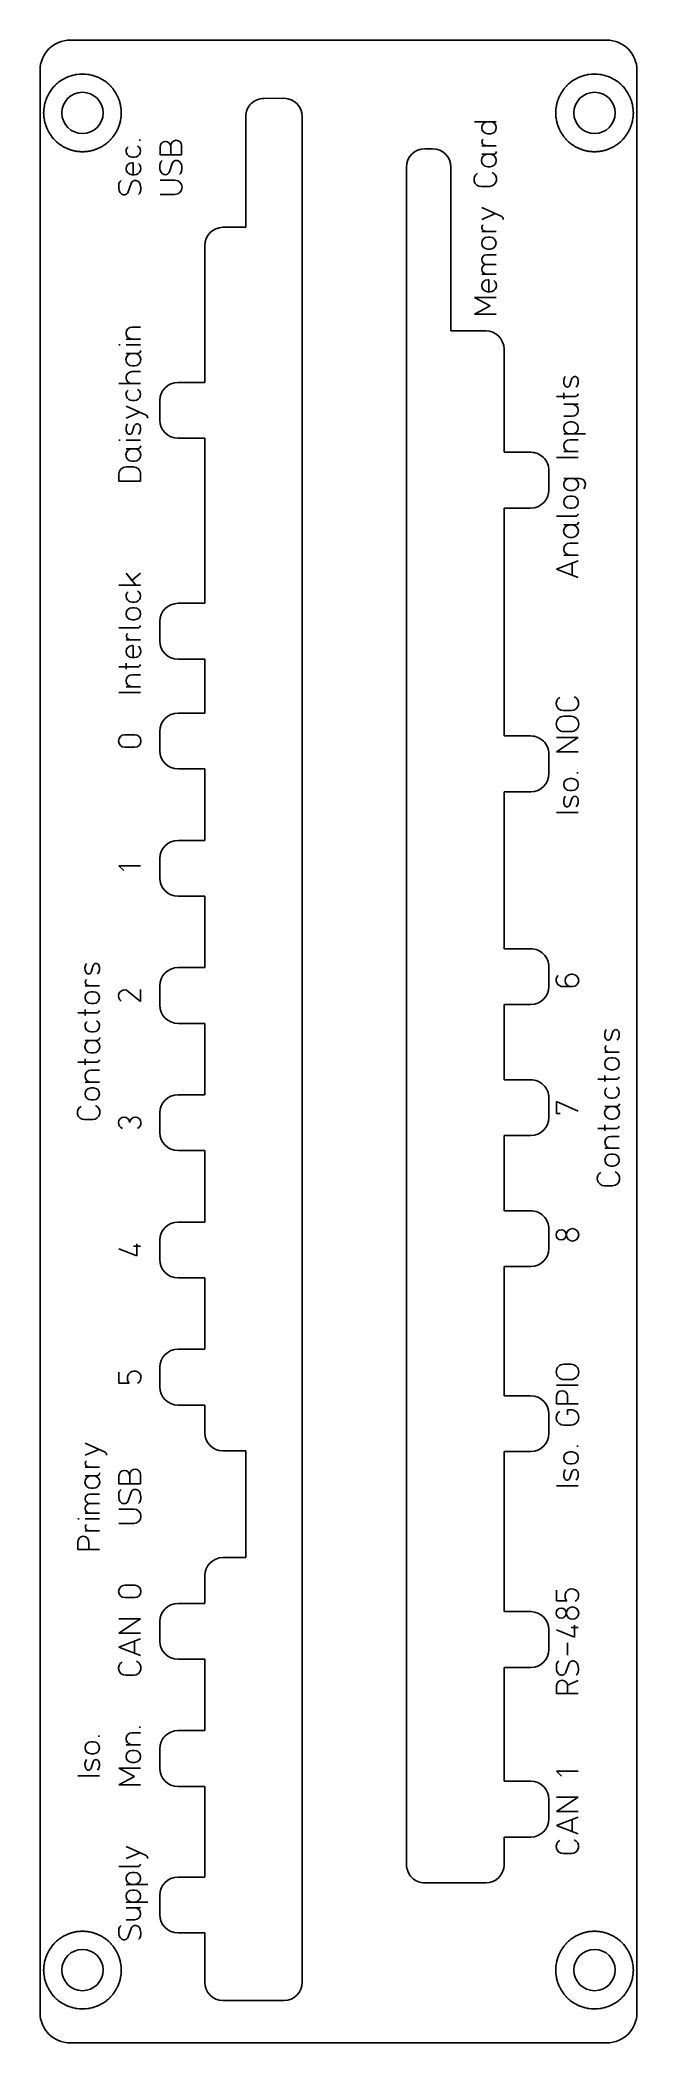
# Model space of a CAD drawing. Header units: millimetres. Extents: x 0 to 49, y 0 to 165.
import ezdxf

# ---------------------------------------------------------------- set-up
doc = ezdxf.new("R2010")
doc.units = ezdxf.units.MM
doc.layers.add('Gravur', color=7, linetype='CONTINUOUS')
doc.layers.add('Kontur', color=7, linetype='CONTINUOUS')

msp = doc.modelspace()

# ---------------------------------------------------------------- linework, layer by layer
at = {"layer": 'Gravur', "color": 7, "linetype": 'CONTINUOUS'}
for p, q in [((35.828, 158.26978), (37.10994, 158.26978)), ((36.91272, 158.26978), (37.603, 158.26978)), ((37.14939, 157.28367), (36.91272, 157.28367)), ((7.59472, 155.36367), (7.79194, 155.36367)), ((8.284, 156.74367), (8.18539, 156.74367)), ((9.898, 156.2025), (9.898, 155.55167)), ((9.898, 155.55167), (11.673, 155.55167)), ((10.7855, 156.30111), (10.7855, 155.55167)), ((11.673, 155.55167), (11.673, 156.30111)), ((37.603, 156.29767), (36.41967, 156.29767)), ((36.41967, 156.29767), (36.81411, 156.29767)), ((36.41967, 155.58822), (37.10994, 155.58822)), ((36.91272, 155.58822), (37.38606, 155.58822)), ((7.69333, 154.89078), (7.59472, 154.89078)), ((7.59472, 153.90467), (7.79194, 153.90467)), ((7.69333, 153.90467), (7.69333, 154.89078)), ((11.12078, 153.461), (9.898, 153.461)), ((10.66717, 154.15161), (10.90383, 154.84189)), ((37.10994, 154.56267), (36.91272, 154.56267)), ((7.28017, 152.50361), (7.51683, 153.19389)), ((9.898, 152.27767), (11.12078, 152.27767)), ((36.38022, 152.94567), (37.05078, 152.94567)), ((36.41867, 151.21078), (38.01617, 150.50078)), ((36.41867, 150.22467), (37.54283, 150.698)), ((37.602, 149.23767), (36.41867, 149.23767)), ((36.41867, 149.23767), (36.81311, 149.23767)), ((36.91172, 148.76378), (37.10894, 148.76378)), ((36.81211, 147.30344), (37.601, 147.30344)), ((37.10894, 147.77767), (36.91172, 147.77767)), ((37.601, 145.72567), (36.41767, 145.72567)), ((36.41767, 145.72567), (36.81211, 145.72567)), ((36.81211, 146.51456), (37.601, 146.51456)), ((37.601, 146.51456), (36.81211, 146.51456)), ((37.00833, 145.25178), (36.90972, 145.25178)), ((37.00833, 144.26567), (37.00833, 145.25178)), ((37.10694, 143.10194), (35.825, 143.79222)), ((35.825, 143.79222), (37.6, 143.79222)), ((36.90972, 144.26567), (37.10694, 144.26567)), ((35.825, 142.41167), (37.10694, 143.10194)), ((37.6, 142.41167), (35.825, 142.41167)), ((8.284, 140.36567), (7.10067, 140.36567)), ((7.10067, 140.36567), (7.59372, 140.36567)), ((7.59372, 141.35178), (8.284, 141.35178)), ((6.509, 139.89267), (6.60761, 139.89267)), ((7.10067, 139.89267), (8.284, 139.89267)), ((7.10067, 139.18322), (7.79094, 139.18322)), ((7.59372, 139.18322), (8.06706, 139.18322)), ((7.79094, 138.15767), (7.59372, 138.15767)), ((7.59372, 137.68478), (8.284, 137.68478)), ((43.85822, 137.10594), (43.68072, 136.57344)), ((6.509, 136.69867), (8.284, 136.69867)), ((8.284, 136.69867), (7.59372, 136.69867)), ((7.59472, 135.31867), (7.79194, 135.31867)), ((42.596, 135.64717), (43.18767, 135.64717)), ((43.18767, 135.64717), (43.18767, 135.943)), ((43.18767, 135.943), (43.18767, 135.44994)), ((43.18767, 135.44994), (43.18767, 135.64717)), ((43.18767, 135.64717), (44.13433, 135.64717)), ((7.10167, 134.84578), (8.69917, 134.13578)), ((7.10167, 133.85967), (8.22583, 134.333)), ((44.371, 134.99678), (43.18767, 134.99678)), ((43.18767, 134.01067), (43.87794, 134.01067)), ((43.87794, 134.99678), (44.371, 134.99678)), ((6.51, 132.04367), (6.60861, 132.04367)), ((7.10167, 132.04367), (8.285, 132.04367)), ((7.77222, 133.20794), (7.59472, 132.67544)), ((43.87794, 132.55167), (43.18767, 132.55167)), ((43.68072, 133.53778), (43.87794, 133.53778)), ((44.96267, 132.55167), (43.68072, 132.55167)), ((43.68072, 132.07878), (44.371, 132.07878)), ((7.10167, 131.33322), (7.79194, 131.33322)), ((7.59472, 131.33322), (8.06806, 131.33322)), ((42.596, 130.61967), (44.371, 130.61967)), ((44.371, 131.09267), (43.18767, 131.09267)), ((43.18767, 131.09267), (43.68072, 131.09267)), ((6.511, 128.65067), (6.511, 129.26206)), ((7.10267, 129.834), (7.69433, 129.834)), ((7.79194, 130.30767), (7.59472, 130.30767)), ((8.286, 129.26206), (8.286, 128.65067)), ((43.18867, 128.88478), (43.87894, 128.88478)), ((43.68172, 128.88478), (44.47061, 128.88478)), ((8.286, 128.65067), (6.511, 128.65067)), ((43.91839, 127.89867), (43.68172, 127.89867)), ((43.68172, 127.42478), (43.87894, 127.42478)), ((42.597, 125.76767), (44.13533, 125.76767)), ((43.87894, 126.43867), (43.68172, 126.43867)), ((43.18967, 125.05722), (43.87994, 125.05722)), ((43.68272, 125.05722), (44.15606, 125.05722)), ((43.87994, 124.03167), (43.68272, 124.03167)), ((44.373, 122.57167), (43.18967, 122.57167)), ((43.18967, 122.57167), (43.68272, 122.57167)), ((43.68272, 123.55778), (44.373, 123.55778)), ((7.88856, 120.08267), (7.09967, 121.06878)), ((7.09967, 121.06878), (7.573, 120.47711)), ((7.573, 120.47711), (8.283, 121.06878)), ((42.598, 121.40794), (44.373, 122.09822)), ((44.373, 120.71767), (42.598, 121.40794)), ((43.87994, 120.91489), (43.87994, 121.901)), ((6.508, 120.08267), (8.283, 120.08267)), ((8.283, 120.08267), (7.88856, 120.08267)), ((7.59372, 118.70267), (7.79094, 118.70267)), ((7.59372, 118.22978), (7.79094, 118.22978)), ((7.79094, 117.24367), (7.59372, 117.24367)), ((6.51, 116.57367), (8.04833, 116.57367)), ((8.285, 115.58767), (7.10167, 115.58767)), ((7.10167, 115.58767), (7.49611, 115.58767)), ((7.69333, 115.11378), (7.59472, 115.11378)), ((7.59472, 114.12767), (7.79194, 114.12767)), ((7.69333, 114.12767), (7.69333, 115.11378)), ((6.511, 113.35817), (7.10267, 113.35817)), ((7.10267, 113.35817), (7.10267, 113.654)), ((7.10267, 113.654), (7.10267, 113.16094)), ((7.10267, 113.16094), (7.10267, 113.35817)), ((7.10267, 113.35817), (8.04933, 113.35817)), ((7.59572, 112.70678), (8.286, 112.70678)), ((6.511, 111.24667), (8.286, 111.24667)), ((8.286, 111.72067), (7.10267, 111.72067)), ((7.10267, 111.72067), (7.59572, 111.72067)), ((43.15022, 109.76367), (43.82078, 109.76367)), ((43.78133, 109.29089), (43.18967, 109.29089)), ((7.81267, 107.76322), (6.98433, 107.76322)), ((42.598, 106.37267), (44.373, 107.556)), ((44.373, 107.556), (42.598, 107.556)), ((43.18967, 108.02867), (43.78133, 108.02867)), ((6.98433, 106.73767), (7.81267, 106.73767)), ((44.373, 106.37267), (42.598, 106.37267)), ((43.68272, 104.16278), (43.87994, 104.16278)), ((44.373, 104.63667), (44.27439, 104.63667)), ((43.87994, 103.17667), (43.68272, 103.17667)), ((43.86022, 102.52494), (43.68272, 101.99244)), ((42.598, 101.36067), (44.373, 101.36067)), ((6.90544, 96.57367), (6.511, 96.96811)), ((6.511, 96.96811), (8.286, 96.96811)), ((4.38822, 88.75394), (4.21072, 88.22144)), ((43.80106, 88.04422), (43.89967, 88.04422)), ((4.901, 87.07767), (3.71767, 87.07767)), ((3.71767, 87.07767), (4.11211, 87.07767)), ((4.21072, 86.60478), (4.40794, 86.60478)), ((6.6885, 85.81739), (6.58989, 85.93572)), ((7.28017, 86.626), (8.286, 85.79767)), ((8.286, 85.79767), (8.286, 86.78378)), ((43.89967, 87.01867), (43.1305, 87.01867)), ((3.126, 84.85017), (3.71767, 84.85017)), ((3.71767, 84.85017), (3.71767, 85.146)), ((3.71767, 85.146), (3.71767, 84.65294)), ((3.71767, 84.65294), (3.71767, 84.85017)), ((3.71767, 84.85017), (4.66433, 84.85017)), ((4.40794, 85.61867), (4.21072, 85.61867)), ((3.71667, 82.58322), (4.40694, 82.58322)), ((4.20972, 83.29267), (4.40694, 83.29267)), ((4.20972, 82.58322), (4.68306, 82.58322)), ((47.24222, 83.30394), (47.06472, 82.77144)), ((3.71667, 80.78817), (3.71667, 81.084)), ((3.71667, 81.084), (3.71667, 80.59094)), ((4.40694, 81.55767), (4.20972, 81.55767)), ((47.755, 81.62767), (46.57167, 81.62767)), ((46.57167, 81.62767), (46.96611, 81.62767)), ((47.06472, 81.15478), (47.26194, 81.15478)), ((3.125, 80.78817), (3.71667, 80.78817)), ((3.71667, 80.59094), (3.71667, 80.78817)), ((3.71667, 80.78817), (4.66333, 80.78817)), ((4.20972, 80.13678), (4.9, 80.13678)), ((45.981, 79.40017), (46.57267, 79.40017)), ((46.57267, 79.40017), (46.57267, 79.696)), ((46.57267, 79.696), (46.57267, 79.20294)), ((46.57267, 79.20294), (46.57267, 79.40017)), ((46.57267, 79.40017), (47.51933, 79.40017)), ((47.26194, 80.16867), (47.06472, 80.16867)), ((4.9, 79.15067), (3.71667, 79.15067)), ((3.71667, 79.15067), (4.20972, 79.15067)), ((4.20972, 78.67678), (4.40694, 78.67678)), ((4.40694, 77.69067), (4.20972, 77.69067)), ((47.06572, 77.84267), (47.26294, 77.84267)), ((3.67722, 76.07267), (4.34778, 76.07267)), ((42.598, 76.55767), (42.598, 77.54378)), ((42.598, 77.54378), (44.373, 76.75489)), ((42.89383, 76.55767), (42.598, 76.55767)), ((46.57367, 77.13322), (47.26394, 77.13322)), ((47.06672, 77.13322), (47.54006, 77.13322)), ((47.26394, 76.10767), (47.06672, 76.10767)), ((45.983, 75.33817), (46.57467, 75.33817)), ((46.57467, 75.33817), (46.57467, 75.634)), ((46.57467, 75.634), (46.57467, 75.14094)), ((46.57467, 75.14094), (46.57467, 75.33817)), ((46.57467, 75.33817), (47.52133, 75.33817)), ((47.06872, 74.68678), (47.759, 74.68678)), ((47.759, 73.70067), (46.57567, 73.70067)), ((46.57567, 73.70067), (47.06872, 73.70067)), ((47.06872, 73.22678), (47.26594, 73.22678)), ((47.26594, 72.24067), (47.06872, 72.24067)), ((46.53622, 70.62267), (47.20678, 70.62267)), ((6.511, 65.42933), (7.99017, 64.83767)), ((7.99017, 65.62656), (7.69433, 65.62656)), ((7.69433, 65.62656), (8.286, 65.62656)), ((7.99017, 64.83767), (7.99017, 65.82378)), ((7.99017, 65.82378), (7.99017, 65.62656)), ((6.511, 55.25389), (6.511, 54.36639)), ((43.78133, 55.91289), (43.18967, 55.91289)), ((43.18967, 54.65067), (43.78133, 54.65067)), ((6.511, 54.36639), (7.33933, 54.36639)), ((42.598, 54.17767), (44.373, 54.17767)), ((42.598, 52.63967), (42.598, 53.2905)), ((43.4855, 53.2905), (43.4855, 52.63967)), ((44.373, 52.63967), (42.598, 52.63967)), ((43.4855, 51.733), (43.4855, 52.16689)), ((43.4855, 52.16689), (43.78133, 52.16689)), ((43.78133, 50.90467), (43.18967, 50.90467)), ((3.71767, 49.39978), (5.31517, 48.68978)), ((3.71767, 48.41367), (4.84183, 48.887)), ((43.68272, 48.69378), (43.87994, 48.69378)), ((44.373, 49.16767), (44.27439, 49.16767)), ((4.901, 47.42767), (3.71767, 47.42767)), ((3.71767, 47.42767), (4.11211, 47.42767)), ((3.71767, 46.71822), (4.40794, 46.71822)), ((4.21072, 46.71822), (4.68406, 46.71822)), ((6.51, 46.7215), (6.51, 46.07067)), ((7.3975, 46.82011), (7.3975, 46.07067)), ((8.285, 46.07067), (8.285, 46.82011)), ((43.87994, 47.70767), (43.68272, 47.70767)), ((43.86022, 47.05594), (43.68272, 46.52344)), ((4.11111, 45.21944), (4.9, 45.21944)), ((4.40794, 45.69267), (4.21072, 45.69267)), ((6.51, 46.07067), (8.285, 46.07067)), ((7.28017, 44.67061), (7.51683, 45.36089)), ((42.598, 45.89167), (44.373, 45.89167)), ((3.125, 43.16767), (3.22361, 43.16767)), ((4.9, 43.64167), (3.71667, 43.64167)), ((3.71667, 43.64167), (4.11111, 43.64167)), ((3.71667, 43.16767), (4.9, 43.16767)), ((4.11111, 44.43056), (4.9, 44.43056)), ((4.9, 44.43056), (4.11111, 44.43056)), ((7.73378, 43.98), (6.511, 43.98)), ((3.125, 40.64167), (3.125, 41.2925)), ((4.9, 42.18067), (3.71667, 42.18067)), ((3.71667, 42.18067), (4.11111, 42.18067)), ((4.0125, 41.2925), (4.0125, 40.64167)), ((6.511, 42.79667), (7.73378, 42.79667)), ((4.9, 40.64167), (3.125, 40.64167)), ((7.81267, 37.70922), (6.98433, 37.70922)), ((6.98433, 36.68367), (7.81267, 36.68367)), ((42.598, 37.30389), (42.598, 36.41639)), ((42.598, 36.41639), (43.42633, 36.41639)), ((6.511, 33.76567), (8.286, 34.949)), ((8.286, 34.949), (6.511, 34.949)), ((8.286, 33.76567), (6.511, 33.76567)), ((6.511, 32.60194), (8.286, 33.29222)), ((7.79294, 32.10889), (7.79294, 33.095)), ((42.598, 34.03133), (44.07717, 33.43967)), ((44.07717, 34.22856), (43.78133, 34.22856)), ((43.78133, 34.22856), (44.373, 34.22856)), ((44.07717, 33.43967), (44.07717, 34.42578)), ((44.07717, 34.42578), (44.07717, 34.22856)), ((8.286, 31.91167), (6.511, 32.60194)), ((43.4855, 31.94167), (43.4855, 32.96722)), ((7.06322, 30.29367), (7.73378, 30.29367)), ((43.36717, 30.54061), (43.60383, 31.23089)), ((43.4855, 29.47494), (44.373, 29.86939)), ((42.598, 28.78467), (42.598, 29.4355)), ((44.373, 28.78467), (42.598, 28.78467)), ((43.4855, 28.78467), (43.4855, 29.47494)), ((43.4855, 29.4355), (43.4855, 28.78467)), ((4.20972, 24.80578), (4.40694, 24.80578)), ((4.9, 25.27867), (4.80139, 25.27867)), ((7.59572, 25.55378), (8.286, 25.55378)), ((8.286, 26.02667), (8.18739, 26.02667)), ((4.40694, 23.81967), (4.20972, 23.81967)), ((4.38722, 23.16794), (4.20972, 22.63544)), ((8.286, 24.56767), (7.10267, 24.56767)), ((7.10267, 24.56767), (7.59572, 24.56767)), ((7.59572, 24.09478), (7.79294, 24.09478)), ((7.79294, 23.10867), (7.59572, 23.10867)), ((3.125, 22.00367), (4.9, 22.00367)), ((7.79294, 21.94494), (6.511, 22.63522)), ((6.511, 22.63522), (8.286, 22.63522)), ((6.511, 21.25467), (7.79294, 21.94494)), ((42.99144, 21.98967), (42.597, 22.38411)), ((42.597, 22.38411), (44.372, 22.38411)), ((8.286, 21.25467), (6.511, 21.25467)), ((42.597, 19.07167), (44.372, 20.255)), ((44.372, 20.255), (42.597, 20.255)), ((44.372, 19.07167), (42.597, 19.07167)), ((42.597, 17.90794), (44.372, 18.59822)), ((43.87894, 17.41489), (43.87894, 18.401)), ((44.372, 17.21767), (42.597, 17.90794)), ((7.10067, 16.17978), (8.69817, 15.46978)), ((7.10067, 15.19367), (8.22483, 15.667)), ((43.15022, 15.59967), (43.82078, 15.59967)), ((6.51, 14.52367), (8.04833, 14.52367)), ((7.59472, 14.05078), (7.79194, 14.05078)), ((7.79194, 13.06467), (7.10167, 13.06467)), ((7.79194, 11.60567), (7.10167, 11.60567)), ((8.87667, 13.06467), (7.59472, 13.06467)), ((7.59472, 12.59178), (7.79194, 12.59178)), ((8.87667, 11.60567), (7.59472, 11.60567)), ((8.285, 11.13278), (7.10167, 11.13278)), ((7.10167, 10.14667), (7.79194, 10.14667)), ((7.79194, 11.13278), (8.285, 11.13278)), ((7.28017, 8.74661), (7.51683, 9.43689))]:
    msp.add_line(p, q, dxfattribs=at)
for centre, radius, start, end in [((36.91272, 157.77672), 0.49306, 90, 270), ((36.71635, 156.61322), 0.28085, 129.42406, 230.57594), ((37.12967, 157.77672), 0.49345, -87.70939, 92.29061), ((7.59134, 155.85263), 0.48898, 132.74595, 270.39666), ((7.79154, 155.85362), 0.48996, 270.04758, 418.39092), ((10.34175, 156.2025), 0.44375, 0, 180), ((11.22925, 156.30111), 0.44375, 0, 180), ((36.91272, 155.07544), 0.51278, 90, 270), ((36.8141, 156.73349), 0.43583, 230.69073, 270.00162), ((37.10994, 155.07544), 0.51278, -90, 90), ((37.35953, 155.87416), 0.28717, 275.29897, 350.11981), ((7.59472, 154.39772), 0.49306, 90, 270), ((7.79236, 154.42171), 0.51704, 269.95424, 412.44599), ((10.98628, 154.56485), 1.11392, 167.68434, 196.40648), ((10.3554, 154.70351), 0.46798, 126.73449, 167.79505), ((10.42237, 154.40219), 0.52704, 196.75938, 234.31597), ((10.32536, 154.26724), 0.36084, 234.32844, 341.30934), ((11.24564, 154.72626), 0.36084, 54.32844, 161.30934), ((11.12078, 152.86933), 0.59167, 270, 450), ((11.14863, 154.59131), 0.52704, 16.75938, 54.31597), ((11.2156, 154.28999), 0.46798, 306.73449, 347.79505), ((10.58472, 154.42865), 1.11392, -12.31566, 16.40648), ((36.36318, 153.52372), 0.5783, 118.82122, 271.68902), ((37.04979, 153.53837), 0.5927, 270.09515, 428.42706), ((7.59928, 152.91685), 1.11392, 167.68434, 196.40648), ((6.9684, 153.05551), 0.46798, 126.73449, 167.79505), ((7.03537, 152.75419), 0.52704, 196.75938, 234.31597), ((6.93836, 152.61924), 0.36084, 234.32844, 341.30934), ((7.85864, 153.07826), 0.36084, 54.32844, 161.30934), ((7.76163, 152.94331), 0.52704, 16.75938, 54.31597), ((7.8286, 152.64199), 0.46798, 306.73449, 347.79505), ((7.19772, 152.78065), 1.11392, -12.31566, 16.40648), ((37.89487, 150.22769), 0.29881, -0.58046, 66.05092), ((36.91172, 148.27072), 0.49306, 90, 270), ((36.71535, 149.55322), 0.28085, 129.42406, 230.57594), ((36.8131, 149.67349), 0.43583, 230.69073, 270.00162), ((37.10894, 148.27072), 0.49306, -90, 90), ((36.81211, 146.909), 0.39444, 90, 270), ((36.90972, 144.75872), 0.49306, 90, 270), ((36.81211, 146.12011), 0.39444, 90, 270), ((37.10736, 144.78271), 0.51704, 269.95424, 412.44599), ((7.59372, 140.85872), 0.49306, 90, 270), ((7.59372, 138.67044), 0.51278, 90, 270), ((7.79094, 138.67044), 0.51278, -90, 90), ((8.04053, 139.46916), 0.28717, 275.29897, 350.11981), ((7.59372, 137.19172), 0.49306, 90, 270), ((43.8748, 136.87775), 0.69866, 144.50145, 209.47297), ((44.09859, 137.02702), 0.25299, 22.94873, 161.82316), ((43.71484, 136.86359), 0.67009, 318.05192, 383.02344), ((7.59134, 135.80763), 0.48898, 132.74595, 270.39666), ((7.79154, 135.80862), 0.48996, 270.04758, 418.39092), ((43.46499, 136.64448), 0.22712, 209.10762, 341.77304), ((44.1344, 135.8877), 0.24053, 269.98432, 349.62682), ((8.57787, 133.86269), 0.29881, -0.58046, 66.05092), ((43.87794, 134.50372), 0.49306, 270, 450), ((7.7888, 132.97975), 0.69866, 144.50145, 209.47297), ((7.37899, 132.74648), 0.22712, 209.10762, 341.77304), ((8.01259, 133.12902), 0.25299, 22.94873, 161.82316), ((7.62884, 132.96559), 0.67009, 318.05192, 383.02344), ((43.68072, 133.04472), 0.49306, 90, 270), ((43.68072, 131.58572), 0.49306, 90, 270), ((43.87794, 133.04472), 0.49306, -90, 90), ((7.59472, 130.82044), 0.51278, 90, 270), ((7.79194, 130.82044), 0.51278, -90, 90), ((8.04153, 131.61916), 0.28717, 275.29897, 350.11981), ((7.10548, 129.23909), 0.59492, 90.27068, 177.78728), ((7.71468, 129.26304), 0.57132, -0.09907, 92.04111), ((43.68172, 128.39172), 0.49306, 90, 270), ((43.89867, 128.39172), 0.49345, -87.70939, 92.29061), ((44.47324, 128.38755), 0.49724, -44.87369, 90.30252), ((43.68172, 126.93172), 0.49306, 90, 270), ((43.87894, 126.93172), 0.49306, -90, 90), ((44.1354, 126.0082), 0.24053, 269.98432, 349.62682), ((43.68272, 124.54444), 0.51278, 90, 270), ((43.87994, 124.54444), 0.51278, -90, 90), ((44.12953, 125.34316), 0.28717, 275.29897, 350.11981), ((43.68272, 123.06472), 0.49306, 90, 270), ((7.59034, 119.19163), 0.48898, 132.74595, 270.39666), ((7.79054, 119.19262), 0.48996, 270.04758, 418.39092), ((7.59372, 117.73672), 0.49306, 90, 270), ((7.79094, 117.73672), 0.49306, -90, 90), ((7.39835, 115.90322), 0.28085, 129.42406, 230.57594), ((7.4961, 116.02349), 0.43583, 230.69073, 270.00162), ((8.0484, 116.8142), 0.24053, 269.98432, 349.62682), ((7.59472, 114.62072), 0.49306, 90, 270), ((7.79236, 114.64471), 0.51704, 269.95424, 412.44599), ((7.59572, 112.21372), 0.49306, 90, 270), ((8.0494, 113.5987), 0.24053, 269.98432, 349.62682), ((43.13318, 110.34172), 0.5783, 118.82122, 271.68902), ((43.81979, 110.35637), 0.5927, 270.09515, 428.42706), ((43.18967, 108.65978), 0.63111, 90, 270), ((43.78133, 108.65978), 0.63111, 270, 450), ((6.98433, 107.25044), 0.51278, 90, 270), ((7.81267, 107.25044), 0.51278, 270, 450), ((43.68272, 103.66972), 0.49306, 90, 270), ((43.87994, 103.66972), 0.49306, -90, 90), ((43.8768, 102.29675), 0.69866, 144.50145, 209.47297), ((44.10059, 102.44602), 0.25299, 22.94873, 161.82316), ((43.71684, 102.28259), 0.67009, 318.05192, 383.02344), ((43.46699, 102.06348), 0.22712, 209.10762, 341.77304), ((4.4048, 88.52575), 0.69866, 144.50145, 209.47297), ((4.01435, 87.39322), 0.28085, 129.42406, 230.57594), ((3.99499, 88.29248), 0.22712, 209.10762, 341.77304), ((4.62859, 88.67502), 0.25299, 22.94873, 161.82316), ((4.24484, 88.51159), 0.67009, 318.05192, 383.02344), ((43.10871, 87.56493), 0.5467, 135.86651, 272.28449), ((43.80106, 87.53144), 0.51278, 90, 270), ((43.89967, 87.53144), 0.51278, -90, 90), ((4.21072, 86.11172), 0.49306, 90, 270), ((4.1121, 87.51349), 0.43583, 230.69073, 270.00162), ((4.40794, 86.11172), 0.49306, -90, 90), ((6.96042, 86.25547), 0.48942, 49.20759, 220.79241), ((4.40654, 83.78262), 0.48996, 270.04758, 418.39092), ((4.6644, 85.0907), 0.24053, 269.98432, 349.62682), ((4.20972, 82.07044), 0.51278, 90, 270), ((4.20634, 83.78163), 0.48898, 132.74595, 270.39666), ((4.40694, 82.07044), 0.51278, -90, 90), ((4.65653, 82.86916), 0.28717, 275.29897, 350.11981), ((47.2588, 83.07575), 0.69866, 144.50145, 209.47297), ((46.84899, 82.84248), 0.22712, 209.10762, 341.77304), ((47.48259, 83.22502), 0.25299, 22.94873, 161.82316), ((47.09884, 83.06159), 0.67009, 318.05192, 383.02344), ((4.6634, 81.0287), 0.24053, 269.98432, 349.62682), ((47.06472, 80.66172), 0.49306, 90, 270), ((46.86835, 81.94322), 0.28085, 129.42406, 230.57594), ((46.9661, 82.06349), 0.43583, 230.69073, 270.00162), ((47.26194, 80.66172), 0.49306, -90, 90), ((4.20972, 79.64372), 0.49306, 90, 270), ((47.5194, 79.6407), 0.24053, 269.98432, 349.62682), ((4.20972, 78.18372), 0.49306, 90, 270), ((4.40694, 78.18372), 0.49306, -90, 90), ((47.06234, 78.33163), 0.48898, 132.74595, 270.39666), ((47.26254, 78.33262), 0.48996, 270.04758, 418.39092), ((3.66018, 76.65072), 0.5783, 118.82122, 271.68902), ((4.34679, 76.66537), 0.5927, 270.09515, 428.42706), ((6.93503, 75.815), 0.46347, 0, 180), ((7.86197, 75.815), 0.46347, 0, 180), ((47.06672, 76.62044), 0.51278, 90, 270), ((47.26394, 76.62044), 0.51278, -90, 90), ((47.51353, 77.41916), 0.28717, 275.29897, 350.11981), ((6.98941, 75.81838), 0.51786, 180.37438, 247.00576), ((7.77706, 75.81769), 0.54839, 299.76844, 359.71869), ((47.06872, 74.19372), 0.49306, 90, 270), ((47.5214, 75.5787), 0.24053, 269.98432, 349.62682), ((47.06872, 72.73372), 0.49306, 90, 270), ((47.26594, 72.73372), 0.49306, -90, 90), ((46.51918, 71.20072), 0.5783, 118.82122, 271.68902), ((47.20579, 71.21537), 0.5927, 270.09515, 428.42706), ((42.97272, 66.57144), 0.41417, 0, 180), ((42.97272, 66.57144), 0.41417, 180, 360), ((43.89967, 66.57144), 0.51278, 0, 180), ((43.89967, 66.57144), 0.51278, -180, 0), ((7.87412, 54.77917), 0.67557, 174.8575, 217.66291), ((7.76946, 54.78587), 0.57073, 45.75526, 174.58605), ((7.79463, 54.81449), 0.53267, -61.43392, 45.54698), ((43.18967, 55.28178), 0.63111, 90, 270), ((43.78133, 55.28178), 0.63111, 270, 450), ((43.04175, 53.2905), 0.44375, 0, 180), ((43.17534, 51.51247), 0.60798, 121.86328, 271.35068), ((43.78133, 51.53578), 0.63111, -90, 90), ((4.01435, 47.74322), 0.28085, 129.42406, 230.57594), ((5.19387, 48.41669), 0.29881, -0.58046, 66.05092), ((43.68272, 48.20072), 0.49306, 90, 270), ((43.87994, 48.20072), 0.49306, -90, 90), ((4.21072, 46.20544), 0.51278, 90, 270), ((4.1121, 47.86349), 0.43583, 230.69073, 270.00162), ((4.40794, 46.20544), 0.51278, -90, 90), ((4.65753, 47.00416), 0.28717, 275.29897, 350.11981), ((6.95375, 46.7215), 0.44375, 0, 180), ((7.84125, 46.82011), 0.44375, 0, 180), ((43.8768, 46.82775), 0.69866, 144.50145, 209.47297), ((43.46699, 46.59448), 0.22712, 209.10762, 341.77304), ((44.10059, 46.97702), 0.25299, 22.94873, 161.82316), ((43.71684, 46.81359), 0.67009, 318.05192, 383.02344), ((4.11111, 44.825), 0.39444, 90, 270), ((7.59928, 45.08385), 1.11392, 167.68434, 196.40648), ((6.9684, 45.22251), 0.46798, 126.73449, 167.79505), ((7.03537, 44.92119), 0.52704, 196.75938, 234.31597), ((6.93836, 44.78624), 0.36084, 234.32844, 341.30934), ((7.85864, 45.24526), 0.36084, 54.32844, 161.30934), ((7.76163, 45.11031), 0.52704, 16.75938, 54.31597), ((7.8286, 44.80899), 0.46798, 306.73449, 347.79505), ((7.19772, 44.94765), 1.11392, -12.31566, 16.40648), ((4.11111, 44.03611), 0.39444, 90, 270), ((7.73378, 43.38833), 0.59167, 270, 450), ((3.56875, 41.2925), 0.44375, 0, 180), ((4.01335, 42.49622), 0.28085, 129.42406, 230.57594), ((4.1111, 42.61649), 0.43583, 230.69073, 270.00162), ((6.98433, 37.19644), 0.51278, 90, 270), ((7.81267, 37.19644), 0.51278, 270, 450), ((43.96112, 36.82917), 0.67557, 174.8575, 217.66291), ((43.85646, 36.83587), 0.57073, 45.75526, 174.58605), ((43.88163, 36.86449), 0.53267, -61.43392, 45.54698), ((42.97272, 35.41144), 0.41417, 0, 180), ((42.97272, 35.41144), 0.41417, 180, 360), ((43.89967, 35.41144), 0.51278, 0, 180), ((43.89967, 35.41144), 0.51278, -180, 0), ((7.04618, 30.87172), 0.5783, 118.82122, 271.68902), ((7.73279, 30.88637), 0.5927, 270.09515, 428.42706), ((43.0554, 31.09251), 0.46798, 126.73449, 167.79505), ((43.94564, 31.11526), 0.36084, 54.32844, 161.30934), ((43.84863, 30.98031), 0.52704, 16.75938, 54.31597), ((43.68628, 30.95385), 1.11392, 167.68434, 196.40648), ((43.04175, 29.4355), 0.44375, 0, 180), ((43.12237, 30.79119), 0.52704, 196.75938, 234.31597), ((43.02536, 30.65624), 0.36084, 234.32844, 341.30934), ((43.9156, 30.67899), 0.46798, 306.73449, 347.79505), ((43.28472, 30.81765), 1.11392, -12.31566, 16.40648), ((4.20972, 24.31272), 0.49306, 90, 270), ((4.40694, 24.31272), 0.49306, -90, 90), ((7.59572, 25.06072), 0.49306, 90, 270), ((4.4038, 22.93975), 0.69866, 144.50145, 209.47297), ((4.62759, 23.08902), 0.25299, 22.94873, 161.82316), ((4.24384, 22.92559), 0.67009, 318.05192, 383.02344), ((7.59572, 23.60172), 0.49306, 90, 270), ((7.79294, 23.60172), 0.49306, -90, 90), ((3.99399, 22.70648), 0.22712, 209.10762, 341.77304), ((43.13318, 16.17772), 0.5783, 118.82122, 271.68902), ((43.81979, 16.19237), 0.5927, 270.09515, 428.42706), ((8.57687, 15.19669), 0.29881, -0.58046, 66.05092), ((7.59472, 13.55772), 0.49306, 90, 270), ((7.79194, 13.55772), 0.49306, -90, 90), ((8.0484, 14.7642), 0.24053, 269.98432, 349.62682), ((7.59472, 12.09872), 0.49306, 90, 270), ((7.79194, 12.09872), 0.49306, -90, 90), ((7.79194, 10.63972), 0.49306, 270, 450), ((7.59928, 9.15985), 1.11392, 167.68434, 196.40648), ((6.9684, 9.29851), 0.46798, 126.73449, 167.79505), ((7.03537, 8.99719), 0.52704, 196.75938, 234.31597), ((6.93836, 8.86224), 0.36084, 234.32844, 341.30934), ((7.85864, 9.32126), 0.36084, 54.32844, 161.30934), ((7.76163, 9.18631), 0.52704, 16.75938, 54.31597), ((7.8286, 8.88499), 0.46798, 306.73449, 347.79505), ((7.19772, 9.02365), 1.11392, -12.31566, 16.40648)]:
    msp.add_arc(centre, radius, start, end, dxfattribs=at)
at = {"layer": 'Kontur', "color": 7, "linetype": 'CONTINUOUS'}
for p, q in [((2.5, 165), (2.5, 165)), ((2.5, 165), (46.72, 165)), ((0, 2.5), (0, 162.5)), ((1.931, 161.788), (1.773, 161.693)), ((1.931, 161.788), (1.773, 161.693)), ((1.978, 161.815), (1.931, 161.788)), ((1.978, 161.815), (1.931, 161.788)), ((2.027, 161.84), (1.978, 161.815)), ((2.027, 161.84), (1.978, 161.815)), ((2.076, 161.864), (2.027, 161.84)), ((2.076, 161.864), (2.027, 161.84)), ((2.243, 161.941), (2.076, 161.864)), ((2.243, 161.941), (2.076, 161.864)), ((2.287, 161.961), (2.243, 161.941)), ((2.287, 161.961), (2.243, 161.941)), ((2.338, 161.981), (2.287, 161.961)), ((2.338, 161.981), (2.287, 161.961)), ((2.389, 162), (2.338, 161.981)), ((2.389, 162), (2.338, 161.981)), ((2.563, 162.059), (2.389, 162)), ((2.563, 162.059), (2.389, 162)), ((2.614, 162.075), (2.563, 162.059)), ((2.614, 162.075), (2.563, 162.059)), ((2.666, 162.089), (2.614, 162.075)), ((2.666, 162.089), (2.614, 162.075)), ((2.72, 162.102), (2.666, 162.089)), ((2.72, 162.102), (2.666, 162.089)), ((2.9, 162.142), (2.72, 162.102)), ((2.9, 162.142), (2.72, 162.102)), ((2.954, 162.153), (2.9, 162.142)), ((2.954, 162.153), (2.9, 162.142)), ((3.008, 162.162), (2.954, 162.153)), ((3.008, 162.162), (2.954, 162.153)), ((3.062, 162.169), (3.008, 162.162)), ((3.062, 162.169), (3.008, 162.162)), ((3.245, 162.189), (3.062, 162.169)), ((3.245, 162.189), (3.062, 162.169)), ((3.299, 162.194), (3.245, 162.189)), ((3.299, 162.194), (3.245, 162.189)), ((3.353, 162.197), (3.299, 162.194)), ((3.353, 162.197), (3.299, 162.194)), ((3.408, 162.198), (3.353, 162.197)), ((3.408, 162.198), (3.353, 162.197)), ((3.592, 162.198), (3.408, 162.198)), ((3.592, 162.198), (3.408, 162.198)), ((3.646, 162.197), (3.592, 162.198)), ((3.646, 162.197), (3.592, 162.198)), ((3.7, 162.194), (3.646, 162.197)), ((3.7, 162.194), (3.646, 162.197)), ((3.755, 162.189), (3.7, 162.194)), ((3.755, 162.189), (3.7, 162.194)), ((3.938, 162.169), (3.755, 162.189)), ((3.938, 162.169), (3.755, 162.189)), ((3.993, 162.162), (3.938, 162.169)), ((3.993, 162.162), (3.938, 162.169)), ((4.047, 162.153), (3.993, 162.162)), ((4.047, 162.153), (3.993, 162.162)), ((4.1, 162.142), (4.047, 162.153)), ((4.1, 162.142), (4.047, 162.153)), ((4.28, 162.102), (4.1, 162.142)), ((4.28, 162.102), (4.1, 162.142)), ((4.332, 162.09), (4.28, 162.102)), ((4.332, 162.09), (4.28, 162.102)), ((4.385, 162.075), (4.332, 162.09)), ((4.385, 162.075), (4.332, 162.09)), ((4.437, 162.059), (4.385, 162.075)), ((4.437, 162.059), (4.385, 162.075)), ((4.611, 162), (4.437, 162.059)), ((4.611, 162), (4.437, 162.059)), ((4.656, 161.983), (4.611, 162)), ((4.656, 161.983), (4.611, 162)), ((4.707, 161.963), (4.656, 161.983)), ((4.707, 161.963), (4.656, 161.983)), ((4.757, 161.941), (4.707, 161.963)), ((4.757, 161.941), (4.707, 161.963)), ((4.924, 161.864), (4.757, 161.941)), ((4.924, 161.864), (4.757, 161.941)), ((4.973, 161.84), (4.924, 161.864)), ((4.973, 161.84), (4.924, 161.864)), ((5.021, 161.815), (4.973, 161.84)), ((5.021, 161.815), (4.973, 161.84)), ((5.069, 161.788), (5.021, 161.815)), ((5.069, 161.788), (5.021, 161.815)), ((5.227, 161.693), (5.069, 161.788)), ((5.227, 161.693), (5.069, 161.788)), ((44.151, 161.788), (43.993, 161.693)), ((44.151, 161.788), (43.993, 161.693)), ((44.198, 161.815), (44.151, 161.788)), ((44.198, 161.815), (44.151, 161.788)), ((44.247, 161.84), (44.198, 161.815)), ((44.247, 161.84), (44.198, 161.815)), ((44.296, 161.864), (44.247, 161.84)), ((44.296, 161.864), (44.247, 161.84)), ((44.463, 161.941), (44.296, 161.864)), ((44.463, 161.941), (44.296, 161.864)), ((44.507, 161.961), (44.463, 161.941)), ((44.507, 161.961), (44.463, 161.941)), ((44.558, 161.981), (44.507, 161.961)), ((44.558, 161.981), (44.507, 161.961)), ((44.609, 162), (44.558, 161.981)), ((44.609, 162), (44.558, 161.981)), ((44.783, 162.059), (44.609, 162)), ((44.783, 162.059), (44.609, 162)), ((44.834, 162.075), (44.783, 162.059)), ((44.834, 162.075), (44.783, 162.059)), ((44.886, 162.089), (44.834, 162.075)), ((44.886, 162.089), (44.834, 162.075)), ((44.94, 162.102), (44.886, 162.089)), ((44.94, 162.102), (44.886, 162.089)), ((45.12, 162.142), (44.94, 162.102)), ((45.12, 162.142), (44.94, 162.102)), ((45.174, 162.153), (45.12, 162.142)), ((45.174, 162.153), (45.12, 162.142)), ((45.228, 162.162), (45.174, 162.153)), ((45.228, 162.162), (45.174, 162.153)), ((45.282, 162.169), (45.228, 162.162)), ((45.282, 162.169), (45.228, 162.162)), ((45.465, 162.189), (45.282, 162.169)), ((45.465, 162.189), (45.282, 162.169)), ((45.519, 162.194), (45.465, 162.189)), ((45.519, 162.194), (45.465, 162.189)), ((45.573, 162.197), (45.519, 162.194)), ((45.573, 162.197), (45.519, 162.194)), ((45.628, 162.198), (45.573, 162.197)), ((45.628, 162.198), (45.573, 162.197)), ((45.812, 162.198), (45.628, 162.198)), ((45.812, 162.198), (45.628, 162.198)), ((45.866, 162.197), (45.812, 162.198)), ((45.866, 162.197), (45.812, 162.198)), ((45.92, 162.194), (45.866, 162.197)), ((45.92, 162.194), (45.866, 162.197)), ((45.975, 162.189), (45.92, 162.194)), ((45.975, 162.189), (45.92, 162.194)), ((46.158, 162.169), (45.975, 162.189)), ((46.158, 162.169), (45.975, 162.189)), ((46.213, 162.162), (46.158, 162.169)), ((46.213, 162.162), (46.158, 162.169)), ((46.267, 162.153), (46.213, 162.162)), ((46.267, 162.153), (46.213, 162.162)), ((46.32, 162.142), (46.267, 162.153)), ((46.32, 162.142), (46.267, 162.153)), ((46.5, 162.102), (46.32, 162.142)), ((46.5, 162.102), (46.32, 162.142)), ((46.552, 162.09), (46.5, 162.102)), ((46.552, 162.09), (46.5, 162.102)), ((46.605, 162.075), (46.552, 162.09)), ((46.605, 162.075), (46.552, 162.09)), ((46.657, 162.059), (46.605, 162.075)), ((46.657, 162.059), (46.605, 162.075)), ((46.831, 162), (46.657, 162.059)), ((46.831, 162), (46.657, 162.059)), ((46.876, 161.983), (46.831, 162)), ((46.876, 161.983), (46.831, 162)), ((46.927, 161.963), (46.876, 161.983)), ((46.927, 161.963), (46.876, 161.983)), ((46.977, 161.941), (46.927, 161.963)), ((46.977, 161.941), (46.927, 161.963)), ((47.144, 161.864), (46.977, 161.941)), ((47.144, 161.864), (46.977, 161.941)), ((47.193, 161.84), (47.144, 161.864)), ((47.193, 161.84), (47.144, 161.864)), ((47.241, 161.815), (47.193, 161.84)), ((47.241, 161.815), (47.193, 161.84)), ((47.289, 161.788), (47.241, 161.815)), ((47.289, 161.788), (47.241, 161.815)), ((47.447, 161.693), (47.289, 161.788)), ((47.447, 161.693), (47.289, 161.788)), ((49.22, 162.5), (49.22, 162.5)), ((49.22, 162.5), (49.22, 2.5)), ((0.495, 160.097), (0.476, 160.046)), ((0.495, 160.097), (0.476, 160.046)), ((0.563, 160.268), (0.495, 160.097)), ((0.563, 160.268), (0.495, 160.097)), ((0.584, 160.319), (0.563, 160.268)), ((0.584, 160.319), (0.563, 160.268)), ((0.607, 160.368), (0.584, 160.319)), ((0.607, 160.368), (0.584, 160.319)), ((0.632, 160.417), (0.607, 160.368)), ((0.632, 160.417), (0.607, 160.368)), ((0.718, 160.579), (0.632, 160.417)), ((0.718, 160.579), (0.632, 160.417)), ((0.744, 160.626), (0.718, 160.579)), ((0.744, 160.626), (0.718, 160.579)), ((0.773, 160.673), (0.744, 160.626)), ((0.773, 160.673), (0.744, 160.626)), ((0.802, 160.719), (0.773, 160.673)), ((0.802, 160.719), (0.773, 160.673)), ((0.906, 160.872), (0.802, 160.719)), ((0.906, 160.872), (0.802, 160.719)), ((0.936, 160.914), (0.906, 160.872)), ((0.936, 160.914), (0.906, 160.872)), ((0.969, 160.958), (0.936, 160.914)), ((0.969, 160.958), (0.936, 160.914)), ((1.004, 161), (0.969, 160.958)), ((1.004, 161), (0.969, 160.958)), ((1.123, 161.14), (1.004, 161)), ((1.123, 161.14), (1.004, 161)), ((1.154, 161.175), (1.123, 161.14)), ((1.154, 161.175), (1.123, 161.14)), ((1.191, 161.215), (1.154, 161.175)), ((1.191, 161.215), (1.154, 161.175)), ((1.23, 161.254), (1.191, 161.215)), ((1.23, 161.254), (1.191, 161.215)), ((1.363, 161.381), (1.23, 161.254)), ((1.363, 161.381), (1.23, 161.254)), ((1.41, 161.424), (1.363, 161.381)), ((1.41, 161.424), (1.363, 161.381)), ((1.452, 161.459), (1.41, 161.424)), ((1.452, 161.459), (1.41, 161.424)), ((1.495, 161.493), (1.452, 161.459)), ((1.495, 161.493), (1.452, 161.459)), ((1.642, 161.604), (1.495, 161.493)), ((1.642, 161.604), (1.495, 161.493)), ((1.681, 161.633), (1.642, 161.604)), ((1.681, 161.633), (1.642, 161.604)), ((1.773, 161.693), (1.681, 161.633)), ((1.773, 161.693), (1.681, 161.633)), ((5.268, 161.667), (5.227, 161.693)), ((5.268, 161.667), (5.227, 161.693)), ((5.314, 161.636), (5.268, 161.667)), ((5.314, 161.636), (5.268, 161.667)), ((5.358, 161.604), (5.314, 161.636)), ((5.358, 161.604), (5.314, 161.636)), ((5.505, 161.493), (5.358, 161.604)), ((5.505, 161.493), (5.358, 161.604)), ((5.555, 161.454), (5.505, 161.493)), ((5.555, 161.454), (5.505, 161.493)), ((5.597, 161.418), (5.555, 161.454)), ((5.597, 161.418), (5.555, 161.454)), ((5.637, 161.381), (5.597, 161.418)), ((5.637, 161.381), (5.597, 161.418)), ((5.77, 161.254), (5.637, 161.381)), ((5.77, 161.254), (5.637, 161.381)), ((5.803, 161.221), (5.77, 161.254)), ((5.803, 161.221), (5.77, 161.254)), ((5.841, 161.182), (5.803, 161.221)), ((5.841, 161.182), (5.803, 161.221)), ((5.877, 161.14), (5.841, 161.182)), ((5.877, 161.14), (5.841, 161.182)), ((5.996, 161), (5.877, 161.14)), ((5.996, 161), (5.877, 161.14)), ((6.029, 160.961), (5.996, 161)), ((6.029, 160.961), (5.996, 161)), ((6.062, 160.917), (6.029, 160.961)), ((6.062, 160.917), (6.029, 160.961)), ((6.094, 160.872), (6.062, 160.917)), ((6.094, 160.872), (6.062, 160.917)), ((6.198, 160.719), (6.094, 160.872)), ((6.198, 160.719), (6.094, 160.872)), ((6.227, 160.674), (6.198, 160.719)), ((6.227, 160.674), (6.198, 160.719)), ((6.255, 160.627), (6.227, 160.674)), ((6.255, 160.627), (6.227, 160.674)), ((6.282, 160.579), (6.255, 160.627)), ((6.282, 160.579), (6.255, 160.627)), ((6.368, 160.417), (6.282, 160.579)), ((6.368, 160.417), (6.282, 160.579)), ((6.393, 160.368), (6.368, 160.417)), ((6.393, 160.368), (6.368, 160.417)), ((6.416, 160.319), (6.393, 160.368)), ((6.416, 160.319), (6.393, 160.368)), ((6.437, 160.268), (6.416, 160.319)), ((6.437, 160.268), (6.416, 160.319)), ((6.505, 160.097), (6.437, 160.268)), ((6.505, 160.097), (6.437, 160.268)), ((6.524, 160.046), (6.505, 160.097)), ((6.524, 160.046), (6.505, 160.097)), ((20.12, 160.2), (18.47, 160.199)), ((20.12, 160.2), (20.12, 160.2)), ((42.715, 160.097), (42.696, 160.046)), ((42.715, 160.097), (42.696, 160.046)), ((42.783, 160.268), (42.715, 160.097)), ((42.783, 160.268), (42.715, 160.097)), ((42.804, 160.319), (42.783, 160.268)), ((42.804, 160.319), (42.783, 160.268)), ((42.827, 160.368), (42.804, 160.319)), ((42.827, 160.368), (42.804, 160.319)), ((42.852, 160.417), (42.827, 160.368)), ((42.852, 160.417), (42.827, 160.368)), ((42.938, 160.579), (42.852, 160.417)), ((42.938, 160.579), (42.852, 160.417)), ((42.964, 160.626), (42.938, 160.579)), ((42.964, 160.626), (42.938, 160.579)), ((42.993, 160.673), (42.964, 160.626)), ((42.993, 160.673), (42.964, 160.626)), ((43.022, 160.719), (42.993, 160.673)), ((43.022, 160.719), (42.993, 160.673)), ((43.126, 160.872), (43.022, 160.719)), ((43.126, 160.872), (43.022, 160.719)), ((43.156, 160.914), (43.126, 160.872)), ((43.156, 160.914), (43.126, 160.872)), ((43.189, 160.958), (43.156, 160.914)), ((43.189, 160.958), (43.156, 160.914)), ((43.224, 161), (43.189, 160.958)), ((43.224, 161), (43.189, 160.958)), ((43.343, 161.14), (43.224, 161)), ((43.343, 161.14), (43.224, 161)), ((43.374, 161.175), (43.343, 161.14)), ((43.374, 161.175), (43.343, 161.14)), ((43.411, 161.215), (43.374, 161.175)), ((43.411, 161.215), (43.374, 161.175)), ((43.45, 161.254), (43.411, 161.215)), ((43.45, 161.254), (43.411, 161.215)), ((43.583, 161.381), (43.45, 161.254)), ((43.583, 161.381), (43.45, 161.254)), ((43.63, 161.424), (43.583, 161.381)), ((43.63, 161.424), (43.583, 161.381)), ((43.672, 161.459), (43.63, 161.424)), ((43.672, 161.459), (43.63, 161.424)), ((43.715, 161.493), (43.672, 161.459)), ((43.715, 161.493), (43.672, 161.459)), ((43.862, 161.604), (43.715, 161.493)), ((43.862, 161.604), (43.715, 161.493)), ((43.901, 161.633), (43.862, 161.604)), ((43.901, 161.633), (43.862, 161.604)), ((43.993, 161.693), (43.901, 161.633)), ((43.993, 161.693), (43.901, 161.633)), ((47.488, 161.667), (47.447, 161.693)), ((47.488, 161.667), (47.447, 161.693)), ((47.534, 161.636), (47.488, 161.667)), ((47.534, 161.636), (47.488, 161.667)), ((47.578, 161.604), (47.534, 161.636)), ((47.578, 161.604), (47.534, 161.636)), ((47.725, 161.493), (47.578, 161.604)), ((47.725, 161.493), (47.578, 161.604)), ((47.775, 161.454), (47.725, 161.493)), ((47.775, 161.454), (47.725, 161.493)), ((47.817, 161.418), (47.775, 161.454)), ((47.817, 161.418), (47.775, 161.454)), ((47.857, 161.381), (47.817, 161.418)), ((47.857, 161.381), (47.817, 161.418)), ((47.99, 161.254), (47.857, 161.381)), ((47.99, 161.254), (47.857, 161.381)), ((48.023, 161.221), (47.99, 161.254)), ((48.023, 161.221), (47.99, 161.254)), ((48.061, 161.182), (48.023, 161.221)), ((48.061, 161.182), (48.023, 161.221)), ((48.097, 161.14), (48.061, 161.182)), ((48.097, 161.14), (48.061, 161.182)), ((48.216, 161), (48.097, 161.14)), ((48.216, 161), (48.097, 161.14)), ((48.249, 160.961), (48.216, 161)), ((48.249, 160.961), (48.216, 161)), ((48.282, 160.917), (48.249, 160.961)), ((48.282, 160.917), (48.249, 160.961)), ((48.314, 160.872), (48.282, 160.917)), ((48.314, 160.872), (48.282, 160.917)), ((48.418, 160.719), (48.314, 160.872)), ((48.418, 160.719), (48.314, 160.872)), ((48.447, 160.674), (48.418, 160.719)), ((48.447, 160.674), (48.418, 160.719)), ((48.475, 160.627), (48.447, 160.674)), ((48.475, 160.627), (48.447, 160.674)), ((48.502, 160.579), (48.475, 160.627)), ((48.502, 160.579), (48.475, 160.627)), ((48.588, 160.417), (48.502, 160.579)), ((48.588, 160.417), (48.502, 160.579)), ((48.613, 160.368), (48.588, 160.417)), ((48.613, 160.368), (48.588, 160.417)), ((48.636, 160.319), (48.613, 160.368)), ((48.636, 160.319), (48.613, 160.368)), ((48.657, 160.268), (48.636, 160.319)), ((48.657, 160.268), (48.636, 160.319)), ((48.725, 160.097), (48.657, 160.268)), ((48.725, 160.097), (48.657, 160.268)), ((48.744, 160.046), (48.725, 160.097)), ((48.744, 160.046), (48.725, 160.097)), ((0.302, 159.081), (0.3, 159.027)), ((0.302, 159.081), (0.3, 159.027)), ((0.3, 159.027), (0.3, 158.972)), ((0.3, 159.027), (0.3, 158.972)), ((0.3, 158.972), (0.302, 158.919)), ((0.3, 158.972), (0.302, 158.919)), ((0.312, 159.265), (0.302, 159.081)), ((0.312, 159.265), (0.302, 159.081)), ((0.302, 158.919), (0.312, 158.735)), ((0.302, 158.919), (0.312, 158.735)), ((0.316, 159.321), (0.312, 159.265)), ((0.316, 159.321), (0.312, 159.265)), ((0.312, 158.735), (0.316, 158.68)), ((0.312, 158.735), (0.316, 158.68)), ((0.322, 159.375), (0.316, 159.321)), ((0.322, 159.375), (0.316, 159.321)), ((0.316, 158.68), (0.322, 158.626)), ((0.316, 158.68), (0.322, 158.626)), ((0.33, 159.429), (0.322, 159.375)), ((0.33, 159.429), (0.322, 159.375)), ((0.322, 158.626), (0.33, 158.571)), ((0.322, 158.626), (0.33, 158.571)), ((0.36, 159.61), (0.33, 159.429)), ((0.36, 159.61), (0.33, 159.429)), ((0.33, 158.571), (0.36, 158.39)), ((0.33, 158.571), (0.36, 158.39)), ((0.369, 159.657), (0.36, 159.61)), ((0.369, 159.657), (0.36, 159.61)), ((0.38, 159.71), (0.369, 159.657)), ((0.38, 159.71), (0.369, 159.657)), ((0.394, 159.763), (0.38, 159.71)), ((0.394, 159.763), (0.38, 159.71)), ((0.443, 159.941), (0.394, 159.763)), ((0.443, 159.941), (0.394, 159.763)), ((0.458, 159.994), (0.443, 159.941)), ((0.458, 159.994), (0.443, 159.941)), ((0.476, 160.046), (0.458, 159.994)), ((0.476, 160.046), (0.458, 159.994)), ((6.542, 159.994), (6.524, 160.046)), ((6.542, 159.994), (6.524, 160.046)), ((6.557, 159.941), (6.542, 159.994)), ((6.557, 159.941), (6.542, 159.994)), ((6.606, 159.763), (6.557, 159.941)), ((6.606, 159.763), (6.557, 159.941)), ((6.618, 159.718), (6.606, 159.763)), ((6.618, 159.718), (6.606, 159.763)), ((6.63, 159.664), (6.618, 159.718)), ((6.63, 159.664), (6.618, 159.718)), ((6.64, 159.61), (6.63, 159.664)), ((6.64, 159.61), (6.63, 159.664)), ((6.67, 159.429), (6.64, 159.61)), ((6.67, 159.429), (6.64, 159.61)), ((6.64, 158.39), (6.67, 158.571)), ((6.64, 158.39), (6.67, 158.571)), ((6.678, 159.374), (6.67, 159.429)), ((6.678, 159.374), (6.67, 159.429)), ((6.67, 158.571), (6.678, 158.625)), ((6.67, 158.571), (6.678, 158.625)), ((6.684, 159.32), (6.678, 159.374)), ((6.684, 159.32), (6.678, 159.374)), ((6.678, 158.625), (6.684, 158.679)), ((6.678, 158.625), (6.684, 158.679)), ((6.688, 159.265), (6.684, 159.32)), ((6.688, 159.265), (6.684, 159.32)), ((6.684, 158.679), (6.688, 158.735)), ((6.684, 158.679), (6.688, 158.735)), ((6.698, 159.081), (6.688, 159.265)), ((6.698, 159.081), (6.688, 159.265)), ((6.688, 158.735), (6.698, 158.919)), ((6.688, 158.735), (6.698, 158.919)), ((6.7, 159.028), (6.698, 159.081)), ((6.7, 159.028), (6.698, 159.081)), ((6.698, 158.919), (6.7, 158.973)), ((6.698, 158.919), (6.7, 158.973)), ((6.7, 158.973), (6.7, 159.028)), ((6.7, 158.973), (6.7, 159.028)), ((16.97, 158.7), (16.97, 158.7)), ((16.97, 158.7), (16.97, 149.575)), ((21.62, 5), (21.619, 158.7)), ((42.522, 159.081), (42.52, 159.027)), ((42.522, 159.081), (42.52, 159.027)), ((42.52, 159.027), (42.52, 158.972)), ((42.52, 159.027), (42.52, 158.972)), ((42.52, 158.972), (42.522, 158.919)), ((42.52, 158.972), (42.522, 158.919)), ((42.532, 159.265), (42.522, 159.081)), ((42.532, 159.265), (42.522, 159.081)), ((42.522, 158.919), (42.532, 158.735)), ((42.522, 158.919), (42.532, 158.735)), ((42.536, 159.321), (42.532, 159.265)), ((42.536, 159.321), (42.532, 159.265)), ((42.532, 158.735), (42.536, 158.68)), ((42.532, 158.735), (42.536, 158.68)), ((42.542, 159.375), (42.536, 159.321)), ((42.542, 159.375), (42.536, 159.321)), ((42.536, 158.68), (42.542, 158.626)), ((42.536, 158.68), (42.542, 158.626)), ((42.55, 159.429), (42.542, 159.375)), ((42.55, 159.429), (42.542, 159.375)), ((42.542, 158.626), (42.55, 158.571)), ((42.542, 158.626), (42.55, 158.571)), ((42.58, 159.61), (42.55, 159.429)), ((42.58, 159.61), (42.55, 159.429)), ((42.55, 158.571), (42.58, 158.39)), ((42.55, 158.571), (42.58, 158.39)), ((42.589, 159.657), (42.58, 159.61)), ((42.589, 159.657), (42.58, 159.61)), ((42.6, 159.71), (42.589, 159.657)), ((42.6, 159.71), (42.589, 159.657)), ((42.614, 159.763), (42.6, 159.71)), ((42.614, 159.763), (42.6, 159.71)), ((42.663, 159.941), (42.614, 159.763)), ((42.663, 159.941), (42.614, 159.763)), ((42.678, 159.994), (42.663, 159.941)), ((42.678, 159.994), (42.663, 159.941)), ((42.696, 160.046), (42.678, 159.994)), ((42.696, 160.046), (42.678, 159.994)), ((48.762, 159.994), (48.744, 160.046)), ((48.762, 159.994), (48.744, 160.046)), ((48.777, 159.941), (48.762, 159.994)), ((48.777, 159.941), (48.762, 159.994)), ((48.826, 159.763), (48.777, 159.941)), ((48.826, 159.763), (48.777, 159.941)), ((48.838, 159.718), (48.826, 159.763)), ((48.838, 159.718), (48.826, 159.763)), ((48.85, 159.664), (48.838, 159.718)), ((48.85, 159.664), (48.838, 159.718)), ((48.86, 159.61), (48.85, 159.664)), ((48.86, 159.61), (48.85, 159.664)), ((48.89, 159.429), (48.86, 159.61)), ((48.89, 159.429), (48.86, 159.61)), ((48.86, 158.39), (48.89, 158.571)), ((48.86, 158.39), (48.89, 158.571)), ((48.898, 159.374), (48.89, 159.429)), ((48.898, 159.374), (48.89, 159.429)), ((48.89, 158.571), (48.898, 158.625)), ((48.89, 158.571), (48.898, 158.625)), ((48.904, 159.32), (48.898, 159.374)), ((48.904, 159.32), (48.898, 159.374)), ((48.898, 158.625), (48.904, 158.679)), ((48.898, 158.625), (48.904, 158.679)), ((48.908, 159.265), (48.904, 159.32)), ((48.908, 159.265), (48.904, 159.32)), ((48.904, 158.679), (48.908, 158.735)), ((48.904, 158.679), (48.908, 158.735)), ((48.918, 159.081), (48.908, 159.265)), ((48.918, 159.081), (48.908, 159.265)), ((48.908, 158.735), (48.918, 158.919)), ((48.908, 158.735), (48.918, 158.919)), ((48.92, 159.028), (48.918, 159.081)), ((48.92, 159.028), (48.918, 159.081)), ((48.918, 158.919), (48.92, 158.973)), ((48.918, 158.919), (48.92, 158.973)), ((48.92, 158.973), (48.92, 159.028)), ((48.92, 158.973), (48.92, 159.028)), ((0.36, 158.39), (0.37, 158.336)), ((0.36, 158.39), (0.37, 158.336)), ((0.37, 158.336), (0.382, 158.282)), ((0.37, 158.336), (0.382, 158.282)), ((0.382, 158.282), (0.394, 158.237)), ((0.382, 158.282), (0.394, 158.237)), ((0.394, 158.237), (0.443, 158.059)), ((0.394, 158.237), (0.443, 158.059)), ((0.443, 158.059), (0.458, 158.006)), ((0.443, 158.059), (0.458, 158.006)), ((0.458, 158.006), (0.476, 157.954)), ((0.458, 158.006), (0.476, 157.954)), ((0.476, 157.954), (0.495, 157.903)), ((0.476, 157.954), (0.495, 157.903)), ((0.495, 157.903), (0.563, 157.732)), ((0.495, 157.903), (0.563, 157.732)), ((0.563, 157.732), (0.584, 157.681)), ((0.563, 157.732), (0.584, 157.681)), ((0.584, 157.681), (0.607, 157.632)), ((0.584, 157.681), (0.607, 157.632)), ((0.607, 157.632), (0.632, 157.583)), ((0.607, 157.632), (0.632, 157.583)), ((0.632, 157.583), (0.718, 157.421)), ((0.632, 157.583), (0.718, 157.421)), ((0.718, 157.421), (0.745, 157.373)), ((0.718, 157.421), (0.745, 157.373)), ((0.745, 157.373), (0.773, 157.326)), ((0.745, 157.373), (0.773, 157.326)), ((0.773, 157.326), (0.802, 157.281)), ((0.773, 157.326), (0.802, 157.281)), ((0.802, 157.281), (0.906, 157.128)), ((0.802, 157.281), (0.906, 157.128)), ((0.906, 157.128), (0.938, 157.083)), ((0.906, 157.128), (0.938, 157.083)), ((0.938, 157.083), (0.971, 157.039)), ((0.938, 157.083), (0.971, 157.039)), ((0.971, 157.039), (1.004, 157)), ((0.971, 157.039), (1.004, 157)), ((1.004, 157), (1.123, 156.86)), ((1.004, 157), (1.123, 156.86)), ((1.123, 156.86), (1.159, 156.818)), ((1.123, 156.86), (1.159, 156.818)), ((1.159, 156.818), (1.197, 156.779)), ((1.159, 156.818), (1.197, 156.779)), ((1.197, 156.779), (1.23, 156.746)), ((1.197, 156.779), (1.23, 156.746)), ((5.77, 156.746), (5.809, 156.785)), ((5.77, 156.746), (5.809, 156.785)), ((5.809, 156.785), (5.846, 156.825)), ((5.809, 156.785), (5.846, 156.825)), ((5.846, 156.825), (5.877, 156.86)), ((5.846, 156.825), (5.877, 156.86)), ((5.877, 156.86), (5.996, 157)), ((5.877, 156.86), (5.996, 157)), ((5.996, 157), (6.031, 157.042)), ((5.996, 157), (6.031, 157.042)), ((6.031, 157.042), (6.064, 157.086)), ((6.031, 157.042), (6.064, 157.086)), ((6.064, 157.086), (6.094, 157.128)), ((6.064, 157.086), (6.094, 157.128)), ((6.094, 157.128), (6.198, 157.281)), ((6.094, 157.128), (6.198, 157.281)), ((6.198, 157.281), (6.227, 157.327)), ((6.198, 157.281), (6.227, 157.327)), ((6.227, 157.327), (6.256, 157.374)), ((6.227, 157.327), (6.256, 157.374)), ((6.256, 157.374), (6.282, 157.421)), ((6.256, 157.374), (6.282, 157.421)), ((6.282, 157.421), (6.368, 157.583)), ((6.282, 157.421), (6.368, 157.583)), ((6.368, 157.583), (6.393, 157.632)), ((6.368, 157.583), (6.393, 157.632)), ((6.393, 157.632), (6.416, 157.681)), ((6.393, 157.632), (6.416, 157.681)), ((6.416, 157.681), (6.437, 157.732)), ((6.416, 157.681), (6.437, 157.732)), ((6.437, 157.732), (6.505, 157.903)), ((6.437, 157.732), (6.505, 157.903)), ((6.505, 157.903), (6.524, 157.954)), ((6.505, 157.903), (6.524, 157.954)), ((6.524, 157.954), (6.542, 158.006)), ((6.524, 157.954), (6.542, 158.006)), ((6.542, 158.006), (6.557, 158.059)), ((6.542, 158.006), (6.557, 158.059)), ((6.557, 158.059), (6.606, 158.237)), ((6.557, 158.059), (6.606, 158.237)), ((6.606, 158.237), (6.62, 158.29)), ((6.606, 158.237), (6.62, 158.29)), ((6.62, 158.29), (6.631, 158.343)), ((6.62, 158.29), (6.631, 158.343)), ((6.631, 158.343), (6.64, 158.39)), ((6.631, 158.343), (6.64, 158.39)), ((42.58, 158.39), (42.59, 158.336)), ((42.58, 158.39), (42.59, 158.336)), ((42.59, 158.336), (42.602, 158.282)), ((42.59, 158.336), (42.602, 158.282)), ((42.602, 158.282), (42.614, 158.237)), ((42.602, 158.282), (42.614, 158.237)), ((42.614, 158.237), (42.663, 158.059)), ((42.614, 158.237), (42.663, 158.059)), ((42.663, 158.059), (42.678, 158.006)), ((42.663, 158.059), (42.678, 158.006)), ((42.678, 158.006), (42.696, 157.954)), ((42.678, 158.006), (42.696, 157.954)), ((42.696, 157.954), (42.715, 157.903)), ((42.696, 157.954), (42.715, 157.903)), ((42.715, 157.903), (42.783, 157.732)), ((42.715, 157.903), (42.783, 157.732)), ((42.783, 157.732), (42.804, 157.681)), ((42.783, 157.732), (42.804, 157.681)), ((42.804, 157.681), (42.827, 157.632)), ((42.804, 157.681), (42.827, 157.632)), ((42.827, 157.632), (42.852, 157.583)), ((42.827, 157.632), (42.852, 157.583)), ((42.852, 157.583), (42.938, 157.421)), ((42.852, 157.583), (42.938, 157.421)), ((42.938, 157.421), (42.965, 157.373)), ((42.938, 157.421), (42.965, 157.373)), ((42.965, 157.373), (42.993, 157.326)), ((42.965, 157.373), (42.993, 157.326)), ((42.993, 157.326), (43.022, 157.281)), ((42.993, 157.326), (43.022, 157.281)), ((43.022, 157.281), (43.126, 157.128)), ((43.022, 157.281), (43.126, 157.128)), ((43.126, 157.128), (43.158, 157.083)), ((43.126, 157.128), (43.158, 157.083)), ((43.158, 157.083), (43.191, 157.039)), ((43.158, 157.083), (43.191, 157.039)), ((43.191, 157.039), (43.224, 157)), ((43.191, 157.039), (43.224, 157)), ((43.224, 157), (43.343, 156.86)), ((43.224, 157), (43.343, 156.86)), ((43.343, 156.86), (43.379, 156.818)), ((43.343, 156.86), (43.379, 156.818)), ((43.379, 156.818), (43.417, 156.779)), ((43.379, 156.818), (43.417, 156.779)), ((43.417, 156.779), (43.45, 156.746)), ((43.417, 156.779), (43.45, 156.746)), ((47.99, 156.746), (48.029, 156.785)), ((47.99, 156.746), (48.029, 156.785)), ((48.029, 156.785), (48.066, 156.825)), ((48.029, 156.785), (48.066, 156.825)), ((48.066, 156.825), (48.097, 156.86)), ((48.066, 156.825), (48.097, 156.86)), ((48.097, 156.86), (48.216, 157)), ((48.097, 156.86), (48.216, 157)), ((48.216, 157), (48.251, 157.042)), ((48.216, 157), (48.251, 157.042)), ((48.251, 157.042), (48.284, 157.086)), ((48.251, 157.042), (48.284, 157.086)), ((48.284, 157.086), (48.314, 157.128)), ((48.284, 157.086), (48.314, 157.128)), ((48.314, 157.128), (48.418, 157.281)), ((48.314, 157.128), (48.418, 157.281)), ((48.418, 157.281), (48.447, 157.327)), ((48.418, 157.281), (48.447, 157.327)), ((48.447, 157.327), (48.476, 157.374)), ((48.447, 157.327), (48.476, 157.374)), ((48.476, 157.374), (48.502, 157.421)), ((48.476, 157.374), (48.502, 157.421)), ((48.502, 157.421), (48.588, 157.583)), ((48.502, 157.421), (48.588, 157.583)), ((48.588, 157.583), (48.613, 157.632)), ((48.588, 157.583), (48.613, 157.632)), ((48.613, 157.632), (48.636, 157.681)), ((48.613, 157.632), (48.636, 157.681)), ((48.636, 157.681), (48.657, 157.732)), ((48.636, 157.681), (48.657, 157.732)), ((48.657, 157.732), (48.725, 157.903)), ((48.657, 157.732), (48.725, 157.903)), ((48.725, 157.903), (48.744, 157.954)), ((48.725, 157.903), (48.744, 157.954)), ((48.744, 157.954), (48.762, 158.006)), ((48.744, 157.954), (48.762, 158.006)), ((48.762, 158.006), (48.777, 158.059)), ((48.762, 158.006), (48.777, 158.059)), ((48.777, 158.059), (48.826, 158.237)), ((48.777, 158.059), (48.826, 158.237)), ((48.826, 158.237), (48.84, 158.29)), ((48.826, 158.237), (48.84, 158.29)), ((48.84, 158.29), (48.851, 158.343)), ((48.84, 158.29), (48.851, 158.343)), ((48.851, 158.343), (48.86, 158.39)), ((48.851, 158.343), (48.86, 158.39)), ((1.23, 156.746), (1.363, 156.619)), ((1.23, 156.746), (1.363, 156.619)), ((1.363, 156.619), (1.403, 156.582)), ((1.363, 156.619), (1.403, 156.582)), ((1.403, 156.582), (1.445, 156.546)), ((1.403, 156.582), (1.445, 156.546)), ((1.445, 156.546), (1.495, 156.507)), ((1.445, 156.546), (1.495, 156.507)), ((1.495, 156.507), (1.642, 156.396)), ((1.495, 156.507), (1.642, 156.396)), ((1.642, 156.396), (1.686, 156.364)), ((1.642, 156.396), (1.686, 156.364)), ((1.686, 156.364), (1.732, 156.333)), ((1.686, 156.364), (1.732, 156.333)), ((1.732, 156.333), (1.773, 156.307)), ((1.732, 156.333), (1.773, 156.307)), ((1.773, 156.307), (1.931, 156.212)), ((1.773, 156.307), (1.931, 156.212)), ((1.931, 156.212), (1.979, 156.185)), ((1.931, 156.212), (1.979, 156.185)), ((1.979, 156.185), (2.027, 156.16)), ((1.979, 156.185), (2.027, 156.16)), ((2.027, 156.16), (2.076, 156.136)), ((2.027, 156.16), (2.076, 156.136)), ((2.076, 156.136), (2.243, 156.059)), ((2.076, 156.136), (2.243, 156.059)), ((2.243, 156.059), (2.293, 156.037)), ((2.243, 156.059), (2.293, 156.037)), ((2.293, 156.037), (2.344, 156.017)), ((2.293, 156.037), (2.344, 156.017)), ((2.344, 156.017), (2.389, 156)), ((2.344, 156.017), (2.389, 156)), ((2.389, 156), (2.563, 155.941)), ((2.389, 156), (2.563, 155.941)), ((2.563, 155.941), (2.615, 155.925)), ((2.563, 155.941), (2.615, 155.925)), ((2.615, 155.925), (2.668, 155.91)), ((2.615, 155.925), (2.668, 155.91)), ((2.668, 155.91), (2.72, 155.898)), ((2.668, 155.91), (2.72, 155.898)), ((2.72, 155.898), (2.9, 155.858)), ((2.72, 155.898), (2.9, 155.858)), ((2.9, 155.858), (2.953, 155.847)), ((2.9, 155.858), (2.953, 155.847)), ((2.953, 155.847), (3.007, 155.838)), ((2.953, 155.847), (3.007, 155.838)), ((3.007, 155.838), (3.062, 155.831)), ((3.007, 155.838), (3.062, 155.831)), ((3.062, 155.831), (3.245, 155.811)), ((3.062, 155.831), (3.245, 155.811)), ((3.245, 155.811), (3.3, 155.806)), ((3.245, 155.811), (3.3, 155.806)), ((3.3, 155.806), (3.354, 155.803)), ((3.3, 155.806), (3.354, 155.803)), ((3.354, 155.803), (3.408, 155.802)), ((3.354, 155.803), (3.408, 155.802)), ((3.408, 155.802), (3.592, 155.802)), ((3.408, 155.802), (3.592, 155.802)), ((3.592, 155.802), (3.647, 155.803)), ((3.592, 155.802), (3.647, 155.803)), ((3.647, 155.803), (3.701, 155.806)), ((3.647, 155.803), (3.701, 155.806)), ((3.701, 155.806), (3.755, 155.811)), ((3.701, 155.806), (3.755, 155.811)), ((3.755, 155.811), (3.938, 155.831)), ((3.755, 155.811), (3.938, 155.831)), ((3.938, 155.831), (3.992, 155.838)), ((3.938, 155.831), (3.992, 155.838)), ((3.992, 155.838), (4.046, 155.847)), ((3.992, 155.838), (4.046, 155.847)), ((4.046, 155.847), (4.1, 155.858)), ((4.046, 155.847), (4.1, 155.858)), ((4.1, 155.858), (4.28, 155.898)), ((4.1, 155.858), (4.28, 155.898)), ((4.28, 155.898), (4.334, 155.911)), ((4.28, 155.898), (4.334, 155.911)), ((4.334, 155.911), (4.386, 155.925)), ((4.334, 155.911), (4.386, 155.925)), ((4.386, 155.925), (4.437, 155.941)), ((4.386, 155.925), (4.437, 155.941)), ((4.437, 155.941), (4.611, 156)), ((4.437, 155.941), (4.611, 156)), ((4.611, 156), (4.662, 156.019)), ((4.611, 156), (4.662, 156.019)), ((4.662, 156.019), (4.713, 156.039)), ((4.662, 156.019), (4.713, 156.039)), ((4.713, 156.039), (4.757, 156.059)), ((4.713, 156.039), (4.757, 156.059)), ((4.757, 156.059), (4.924, 156.136)), ((4.757, 156.059), (4.924, 156.136)), ((4.924, 156.136), (4.973, 156.16)), ((4.924, 156.136), (4.973, 156.16)), ((4.973, 156.16), (5.022, 156.185)), ((4.973, 156.16), (5.022, 156.185)), ((5.022, 156.185), (5.069, 156.212)), ((5.022, 156.185), (5.069, 156.212)), ((5.069, 156.212), (5.227, 156.307)), ((5.069, 156.212), (5.227, 156.307)), ((5.227, 156.307), (5.319, 156.367)), ((5.227, 156.307), (5.319, 156.367)), ((5.319, 156.367), (5.358, 156.396)), ((5.319, 156.367), (5.358, 156.396)), ((5.358, 156.396), (5.505, 156.507)), ((5.358, 156.396), (5.505, 156.507)), ((5.505, 156.507), (5.548, 156.541)), ((5.505, 156.507), (5.548, 156.541)), ((5.548, 156.541), (5.59, 156.576)), ((5.548, 156.541), (5.59, 156.576)), ((5.59, 156.576), (5.637, 156.619)), ((5.59, 156.576), (5.637, 156.619)), ((5.637, 156.619), (5.77, 156.746)), ((5.637, 156.619), (5.77, 156.746)), ((32.37, 156.041), (31.72, 156.04)), ((32.37, 156.041), (32.37, 156.041)), ((43.45, 156.746), (43.583, 156.619)), ((43.45, 156.746), (43.583, 156.619)), ((43.583, 156.619), (43.623, 156.582)), ((43.583, 156.619), (43.623, 156.582)), ((43.623, 156.582), (43.665, 156.546)), ((43.623, 156.582), (43.665, 156.546)), ((43.665, 156.546), (43.715, 156.507)), ((43.665, 156.546), (43.715, 156.507)), ((43.715, 156.507), (43.862, 156.396)), ((43.715, 156.507), (43.862, 156.396)), ((43.862, 156.396), (43.906, 156.364)), ((43.862, 156.396), (43.906, 156.364)), ((43.906, 156.364), (43.952, 156.333)), ((43.906, 156.364), (43.952, 156.333)), ((43.952, 156.333), (43.993, 156.307)), ((43.952, 156.333), (43.993, 156.307)), ((43.993, 156.307), (44.151, 156.212)), ((43.993, 156.307), (44.151, 156.212)), ((44.151, 156.212), (44.199, 156.185)), ((44.151, 156.212), (44.199, 156.185)), ((44.199, 156.185), (44.247, 156.16)), ((44.199, 156.185), (44.247, 156.16)), ((44.247, 156.16), (44.296, 156.136)), ((44.247, 156.16), (44.296, 156.136)), ((44.296, 156.136), (44.463, 156.059)), ((44.296, 156.136), (44.463, 156.059)), ((44.463, 156.059), (44.513, 156.037)), ((44.463, 156.059), (44.513, 156.037)), ((44.513, 156.037), (44.564, 156.017)), ((44.513, 156.037), (44.564, 156.017)), ((44.564, 156.017), (44.609, 156)), ((44.564, 156.017), (44.609, 156)), ((44.609, 156), (44.783, 155.941)), ((44.609, 156), (44.783, 155.941)), ((44.783, 155.941), (44.835, 155.925)), ((44.783, 155.941), (44.835, 155.925)), ((44.835, 155.925), (44.888, 155.91)), ((44.835, 155.925), (44.888, 155.91)), ((44.888, 155.91), (44.94, 155.898)), ((44.888, 155.91), (44.94, 155.898)), ((44.94, 155.898), (45.12, 155.858)), ((44.94, 155.898), (45.12, 155.858)), ((45.12, 155.858), (45.173, 155.847)), ((45.12, 155.858), (45.173, 155.847)), ((45.173, 155.847), (45.227, 155.838)), ((45.173, 155.847), (45.227, 155.838)), ((45.227, 155.838), (45.282, 155.831)), ((45.227, 155.838), (45.282, 155.831)), ((45.282, 155.831), (45.465, 155.811)), ((45.282, 155.831), (45.465, 155.811)), ((45.465, 155.811), (45.52, 155.806)), ((45.465, 155.811), (45.52, 155.806)), ((45.52, 155.806), (45.574, 155.803)), ((45.52, 155.806), (45.574, 155.803)), ((45.574, 155.803), (45.628, 155.802)), ((45.574, 155.803), (45.628, 155.802)), ((45.628, 155.802), (45.812, 155.802)), ((45.628, 155.802), (45.812, 155.802)), ((45.812, 155.802), (45.867, 155.803)), ((45.812, 155.802), (45.867, 155.803)), ((45.867, 155.803), (45.921, 155.806)), ((45.867, 155.803), (45.921, 155.806)), ((45.921, 155.806), (45.975, 155.811)), ((45.921, 155.806), (45.975, 155.811)), ((45.975, 155.811), (46.158, 155.831)), ((45.975, 155.811), (46.158, 155.831)), ((46.158, 155.831), (46.212, 155.838)), ((46.158, 155.831), (46.212, 155.838)), ((46.212, 155.838), (46.266, 155.847)), ((46.212, 155.838), (46.266, 155.847)), ((46.266, 155.847), (46.32, 155.858)), ((46.266, 155.847), (46.32, 155.858)), ((46.32, 155.858), (46.5, 155.898)), ((46.32, 155.858), (46.5, 155.898)), ((46.5, 155.898), (46.554, 155.911)), ((46.5, 155.898), (46.554, 155.911)), ((46.554, 155.911), (46.606, 155.925)), ((46.554, 155.911), (46.606, 155.925)), ((46.606, 155.925), (46.657, 155.941)), ((46.606, 155.925), (46.657, 155.941)), ((46.657, 155.941), (46.831, 156)), ((46.657, 155.941), (46.831, 156)), ((46.831, 156), (46.882, 156.019)), ((46.831, 156), (46.882, 156.019)), ((46.882, 156.019), (46.933, 156.039)), ((46.882, 156.019), (46.933, 156.039)), ((46.933, 156.039), (46.977, 156.059)), ((46.933, 156.039), (46.977, 156.059)), ((46.977, 156.059), (47.144, 156.136)), ((46.977, 156.059), (47.144, 156.136)), ((47.144, 156.136), (47.193, 156.16)), ((47.144, 156.136), (47.193, 156.16)), ((47.193, 156.16), (47.242, 156.185)), ((47.193, 156.16), (47.242, 156.185)), ((47.242, 156.185), (47.289, 156.212)), ((47.242, 156.185), (47.289, 156.212)), ((47.289, 156.212), (47.447, 156.307)), ((47.289, 156.212), (47.447, 156.307)), ((47.447, 156.307), (47.539, 156.367)), ((47.447, 156.307), (47.539, 156.367)), ((47.539, 156.367), (47.578, 156.396)), ((47.539, 156.367), (47.578, 156.396)), ((47.578, 156.396), (47.725, 156.507)), ((47.578, 156.396), (47.725, 156.507)), ((47.725, 156.507), (47.768, 156.541)), ((47.725, 156.507), (47.768, 156.541)), ((47.768, 156.541), (47.81, 156.576)), ((47.768, 156.541), (47.81, 156.576)), ((47.81, 156.576), (47.857, 156.619)), ((47.81, 156.576), (47.857, 156.619)), ((47.857, 156.619), (47.99, 156.746)), ((47.857, 156.619), (47.99, 156.746)), ((30.22, 154.541), (30.22, 154.541)), ((30.22, 154.541), (30.221, 14.686)), ((33.871, 141.041), (33.869, 154.541)), ((16.97, 149.575), (15.079, 149.574)), ((13.58, 148.075), (13.58, 148.075)), ((13.58, 148.075), (13.58, 136.8)), ((36.76, 141.041), (33.871, 141.041)), ((36.76, 141.041), (36.76, 141.041)), ((38.261, 131.041), (38.259, 139.541)), ((9.88, 135.3), (9.88, 135.3)), ((9.88, 135.3), (9.881, 133.7)), ((13.58, 136.8), (11.379, 136.799)), ((11.38, 132.2), (11.38, 132.2)), ((11.38, 132.2), (13.579, 132.2)), ((13.579, 132.2), (13.58, 118.6)), ((40.46, 131.041), (38.261, 131.041)), ((40.46, 131.041), (40.46, 131.041)), ((41.96, 127.941), (41.959, 129.541)), ((41.96, 127.941), (41.96, 127.941)), ((38.26, 126.441), (40.461, 126.442)), ((38.261, 107.671), (38.26, 126.441)), ((13.58, 118.6), (11.379, 118.599)), ((9.88, 117.1), (9.88, 117.1)), ((9.88, 117.1), (9.881, 115.5)), ((11.38, 114), (11.38, 114)), ((11.38, 114), (13.579, 114)), ((13.579, 114), (13.58, 109.55)), ((13.58, 109.55), (11.379, 109.549)), ((9.88, 108.05), (9.88, 108.05)), ((9.88, 108.05), (9.881, 106.45)), ((40.46, 107.671), (38.261, 107.671)), ((40.46, 107.671), (40.46, 107.671)), ((41.96, 104.571), (41.959, 106.171)), ((11.38, 104.95), (11.38, 104.95)), ((11.38, 104.95), (13.579, 104.95)), ((13.579, 104.95), (13.58, 99.07)), ((41.96, 104.571), (41.96, 104.571)), ((38.26, 103.071), (40.461, 103.072)), ((38.261, 90.141), (38.26, 103.071)), ((13.58, 99.07), (11.379, 99.069)), ((9.88, 97.57), (9.88, 97.57)), ((9.88, 97.57), (9.881, 95.97)), ((11.38, 94.47), (11.38, 94.47)), ((11.38, 94.47), (13.579, 94.47)), ((13.579, 94.47), (13.58, 88.59)), ((40.46, 90.141), (38.261, 90.141)), ((40.46, 90.141), (40.46, 90.141)), ((13.58, 88.59), (11.379, 88.589)), ((41.96, 87.041), (41.959, 88.641)), ((9.88, 87.09), (9.88, 87.09)), ((9.88, 87.09), (9.881, 85.49)), ((41.96, 87.041), (41.96, 87.041)), ((38.26, 85.541), (40.461, 85.542)), ((38.261, 79.351), (38.26, 85.541)), ((11.38, 83.99), (11.38, 83.99)), ((11.38, 83.99), (13.579, 83.99)), ((13.579, 83.99), (13.58, 78.11)), ((40.46, 79.351), (38.261, 79.351)), ((40.46, 79.351), (40.46, 79.351)), ((13.58, 78.11), (11.379, 78.109)), ((41.96, 76.251), (41.959, 77.851)), ((9.88, 76.61), (9.88, 76.61)), ((9.88, 76.61), (9.881, 75.01)), ((41.96, 76.251), (41.96, 76.251)), ((38.26, 74.751), (40.461, 74.752)), ((38.261, 68.551), (38.26, 74.751)), ((11.38, 73.51), (11.38, 73.51)), ((11.38, 73.51), (13.579, 73.51)), ((13.579, 73.51), (13.58, 67.63)), ((40.46, 68.551), (38.261, 68.551)), ((40.46, 68.551), (40.46, 68.551)), ((9.88, 66.13), (9.88, 66.13)), ((9.88, 66.13), (9.881, 64.53)), ((13.58, 67.63), (11.379, 67.629)), ((41.96, 65.451), (41.959, 67.051)), ((41.96, 65.451), (41.96, 65.451)), ((11.38, 63.03), (11.38, 63.03)), ((11.38, 63.03), (13.579, 63.03)), ((13.579, 63.03), (13.58, 57.15)), ((38.26, 63.951), (40.461, 63.952)), ((38.261, 53.311), (38.26, 63.951)), ((13.58, 57.15), (11.379, 57.149)), ((9.88, 55.65), (9.88, 55.65)), ((9.88, 55.65), (9.881, 54.05)), ((40.46, 53.311), (38.261, 53.311)), ((40.46, 53.311), (40.46, 53.311)), ((11.38, 52.55), (11.38, 52.55)), ((11.38, 52.55), (13.579, 52.549)), ((13.579, 52.549), (13.581, 50.274)), ((41.96, 50.211), (41.959, 51.811)), ((41.96, 50.211), (41.96, 50.211)), ((15.08, 48.775), (15.08, 48.775)), ((15.08, 48.775), (16.969, 48.775)), ((16.969, 48.775), (16.97, 39.985)), ((38.26, 48.711), (40.461, 48.712)), ((38.261, 35.531), (38.26, 48.711)), ((16.97, 39.985), (15.079, 39.984)), ((13.58, 38.485), (13.58, 38.485)), ((13.58, 38.485), (13.58, 36.21)), ((9.88, 34.71), (9.88, 34.71)), ((9.88, 34.71), (9.881, 33.11)), ((13.58, 36.21), (11.379, 36.209)), ((40.46, 35.531), (38.261, 35.531)), ((40.46, 35.531), (40.46, 35.531)), ((41.96, 32.431), (41.959, 34.031)), ((11.38, 31.61), (11.38, 31.61)), ((11.38, 31.61), (13.579, 31.61)), ((13.579, 31.61), (13.58, 25.73)), ((41.96, 32.431), (41.96, 32.431)), ((38.26, 30.931), (40.461, 30.932)), ((38.261, 21.561), (38.26, 30.931)), ((13.58, 25.73), (11.379, 25.729)), ((9.88, 24.23), (9.88, 24.23)), ((9.88, 24.23), (9.881, 22.63)), ((40.46, 21.561), (38.261, 21.561)), ((40.46, 21.561), (40.46, 21.561)), ((11.38, 21.13), (11.38, 21.13)), ((11.38, 21.13), (13.579, 21.13)), ((13.579, 21.13), (13.58, 13.67)), ((41.96, 18.461), (41.959, 20.061)), ((41.96, 18.461), (41.96, 18.461)), ((38.26, 16.961), (40.461, 16.962)), ((38.26, 14.686), (38.26, 16.961)), ((13.58, 13.67), (11.379, 13.669)), ((38.26, 14.686), (38.26, 14.686)), ((9.88, 12.17), (9.88, 12.17)), ((9.88, 12.17), (9.881, 10.57)), ((31.72, 13.186), (36.76, 13.187)), ((31.72, 13.186), (31.72, 13.186)), ((1.23, 8.254), (1.191, 8.215)), ((1.23, 8.254), (1.191, 8.215)), ((1.363, 8.381), (1.23, 8.254)), ((1.363, 8.381), (1.23, 8.254)), ((1.41, 8.424), (1.363, 8.381)), ((1.41, 8.424), (1.363, 8.381)), ((1.452, 8.459), (1.41, 8.424)), ((1.452, 8.459), (1.41, 8.424)), ((1.495, 8.493), (1.452, 8.459)), ((1.495, 8.493), (1.452, 8.459)), ((1.642, 8.604), (1.495, 8.493)), ((1.642, 8.604), (1.495, 8.493)), ((1.681, 8.633), (1.642, 8.604)), ((1.681, 8.633), (1.642, 8.604)), ((1.773, 8.693), (1.681, 8.633)), ((1.773, 8.693), (1.681, 8.633)), ((1.931, 8.788), (1.773, 8.693)), ((1.931, 8.788), (1.773, 8.693)), ((1.978, 8.815), (1.931, 8.788)), ((1.978, 8.815), (1.931, 8.788)), ((2.027, 8.84), (1.978, 8.815)), ((2.027, 8.84), (1.978, 8.815)), ((2.076, 8.864), (2.027, 8.84)), ((2.076, 8.864), (2.027, 8.84)), ((2.243, 8.941), (2.076, 8.864)), ((2.243, 8.941), (2.076, 8.864)), ((2.287, 8.961), (2.243, 8.941)), ((2.287, 8.961), (2.243, 8.941)), ((2.338, 8.981), (2.287, 8.961)), ((2.338, 8.981), (2.287, 8.961)), ((2.389, 9), (2.338, 8.981)), ((2.389, 9), (2.338, 8.981)), ((2.563, 9.059), (2.389, 9)), ((2.563, 9.059), (2.389, 9)), ((2.614, 9.075), (2.563, 9.059)), ((2.614, 9.075), (2.563, 9.059)), ((2.666, 9.089), (2.614, 9.075)), ((2.666, 9.089), (2.614, 9.075)), ((2.72, 9.102), (2.666, 9.089)), ((2.72, 9.102), (2.666, 9.089)), ((2.9, 9.142), (2.72, 9.102)), ((2.9, 9.142), (2.72, 9.102)), ((2.954, 9.153), (2.9, 9.142)), ((2.954, 9.153), (2.9, 9.142)), ((3.008, 9.162), (2.954, 9.153)), ((3.008, 9.162), (2.954, 9.153)), ((3.062, 9.169), (3.008, 9.162)), ((3.062, 9.169), (3.008, 9.162)), ((3.245, 9.189), (3.062, 9.169)), ((3.245, 9.189), (3.062, 9.169)), ((3.299, 9.194), (3.245, 9.189)), ((3.299, 9.194), (3.245, 9.189)), ((3.353, 9.197), (3.299, 9.194)), ((3.353, 9.197), (3.299, 9.194)), ((3.408, 9.198), (3.353, 9.197)), ((3.408, 9.198), (3.353, 9.197)), ((3.592, 9.198), (3.408, 9.198)), ((3.592, 9.198), (3.408, 9.198)), ((3.646, 9.197), (3.592, 9.198)), ((3.646, 9.197), (3.592, 9.198)), ((3.7, 9.194), (3.646, 9.197)), ((3.7, 9.194), (3.646, 9.197)), ((3.755, 9.189), (3.7, 9.194)), ((3.755, 9.189), (3.7, 9.194)), ((3.938, 9.169), (3.755, 9.189)), ((3.938, 9.169), (3.755, 9.189)), ((3.993, 9.162), (3.938, 9.169)), ((3.993, 9.162), (3.938, 9.169)), ((4.047, 9.153), (3.993, 9.162)), ((4.047, 9.153), (3.993, 9.162)), ((4.1, 9.142), (4.047, 9.153)), ((4.1, 9.142), (4.047, 9.153)), ((4.28, 9.102), (4.1, 9.142)), ((4.28, 9.102), (4.1, 9.142)), ((4.332, 9.09), (4.28, 9.102)), ((4.332, 9.09), (4.28, 9.102)), ((4.385, 9.075), (4.332, 9.09)), ((4.385, 9.075), (4.332, 9.09)), ((4.437, 9.059), (4.385, 9.075)), ((4.437, 9.059), (4.385, 9.075)), ((4.611, 9), (4.437, 9.059)), ((4.611, 9), (4.437, 9.059)), ((4.656, 8.983), (4.611, 9)), ((4.656, 8.983), (4.611, 9)), ((4.707, 8.963), (4.656, 8.983)), ((4.707, 8.963), (4.656, 8.983)), ((4.757, 8.941), (4.707, 8.963)), ((4.757, 8.941), (4.707, 8.963)), ((4.924, 8.864), (4.757, 8.941)), ((4.924, 8.864), (4.757, 8.941)), ((4.973, 8.84), (4.924, 8.864)), ((4.973, 8.84), (4.924, 8.864)), ((5.021, 8.815), (4.973, 8.84)), ((5.021, 8.815), (4.973, 8.84)), ((5.069, 8.788), (5.021, 8.815)), ((5.069, 8.788), (5.021, 8.815)), ((5.227, 8.693), (5.069, 8.788)), ((5.227, 8.693), (5.069, 8.788)), ((5.268, 8.667), (5.227, 8.693)), ((5.268, 8.667), (5.227, 8.693)), ((5.314, 8.636), (5.268, 8.667)), ((5.314, 8.636), (5.268, 8.667)), ((5.358, 8.604), (5.314, 8.636)), ((5.358, 8.604), (5.314, 8.636)), ((5.505, 8.493), (5.358, 8.604)), ((5.505, 8.493), (5.358, 8.604)), ((5.555, 8.454), (5.505, 8.493)), ((5.555, 8.454), (5.505, 8.493)), ((5.597, 8.418), (5.555, 8.454)), ((5.597, 8.418), (5.555, 8.454)), ((5.637, 8.381), (5.597, 8.418)), ((5.637, 8.381), (5.597, 8.418)), ((5.77, 8.254), (5.637, 8.381)), ((5.77, 8.254), (5.637, 8.381)), ((5.803, 8.221), (5.77, 8.254)), ((5.803, 8.221), (5.77, 8.254)), ((11.38, 9.07), (11.38, 9.07)), ((11.38, 9.07), (13.579, 9.07)), ((13.579, 9.07), (13.581, 5)), ((43.45, 8.254), (43.411, 8.215)), ((43.45, 8.254), (43.411, 8.215)), ((43.583, 8.381), (43.45, 8.254)), ((43.583, 8.381), (43.45, 8.254)), ((43.63, 8.424), (43.583, 8.381)), ((43.63, 8.424), (43.583, 8.381)), ((43.672, 8.459), (43.63, 8.424)), ((43.672, 8.459), (43.63, 8.424)), ((43.715, 8.493), (43.672, 8.459)), ((43.715, 8.493), (43.672, 8.459)), ((43.862, 8.604), (43.715, 8.493)), ((43.862, 8.604), (43.715, 8.493)), ((43.901, 8.633), (43.862, 8.604)), ((43.901, 8.633), (43.862, 8.604)), ((43.993, 8.693), (43.901, 8.633)), ((43.993, 8.693), (43.901, 8.633)), ((44.151, 8.788), (43.993, 8.693)), ((44.151, 8.788), (43.993, 8.693)), ((44.198, 8.815), (44.151, 8.788)), ((44.198, 8.815), (44.151, 8.788)), ((44.247, 8.84), (44.198, 8.815)), ((44.247, 8.84), (44.198, 8.815)), ((44.296, 8.864), (44.247, 8.84)), ((44.296, 8.864), (44.247, 8.84)), ((44.463, 8.941), (44.296, 8.864)), ((44.463, 8.941), (44.296, 8.864)), ((44.507, 8.961), (44.463, 8.941)), ((44.507, 8.961), (44.463, 8.941)), ((44.558, 8.981), (44.507, 8.961)), ((44.558, 8.981), (44.507, 8.961)), ((44.609, 9), (44.558, 8.981)), ((44.609, 9), (44.558, 8.981)), ((44.783, 9.059), (44.609, 9)), ((44.783, 9.059), (44.609, 9)), ((44.834, 9.075), (44.783, 9.059)), ((44.834, 9.075), (44.783, 9.059)), ((44.886, 9.089), (44.834, 9.075)), ((44.886, 9.089), (44.834, 9.075)), ((44.94, 9.102), (44.886, 9.089)), ((44.94, 9.102), (44.886, 9.089)), ((45.12, 9.142), (44.94, 9.102)), ((45.12, 9.142), (44.94, 9.102)), ((45.174, 9.153), (45.12, 9.142)), ((45.174, 9.153), (45.12, 9.142)), ((45.228, 9.162), (45.174, 9.153)), ((45.228, 9.162), (45.174, 9.153)), ((45.282, 9.169), (45.228, 9.162)), ((45.282, 9.169), (45.228, 9.162)), ((45.465, 9.189), (45.282, 9.169)), ((45.465, 9.189), (45.282, 9.169)), ((45.519, 9.194), (45.465, 9.189)), ((45.519, 9.194), (45.465, 9.189)), ((45.573, 9.197), (45.519, 9.194)), ((45.573, 9.197), (45.519, 9.194)), ((45.628, 9.198), (45.573, 9.197)), ((45.628, 9.198), (45.573, 9.197)), ((45.812, 9.198), (45.628, 9.198)), ((45.812, 9.198), (45.628, 9.198)), ((45.866, 9.197), (45.812, 9.198)), ((45.866, 9.197), (45.812, 9.198)), ((45.92, 9.194), (45.866, 9.197)), ((45.92, 9.194), (45.866, 9.197)), ((45.975, 9.189), (45.92, 9.194)), ((45.975, 9.189), (45.92, 9.194)), ((46.158, 9.169), (45.975, 9.189)), ((46.158, 9.169), (45.975, 9.189)), ((46.213, 9.162), (46.158, 9.169)), ((46.213, 9.162), (46.158, 9.169)), ((46.267, 9.153), (46.213, 9.162)), ((46.267, 9.153), (46.213, 9.162)), ((46.32, 9.142), (46.267, 9.153)), ((46.32, 9.142), (46.267, 9.153)), ((46.5, 9.102), (46.32, 9.142)), ((46.5, 9.102), (46.32, 9.142)), ((46.552, 9.09), (46.5, 9.102)), ((46.552, 9.09), (46.5, 9.102)), ((46.605, 9.075), (46.552, 9.09)), ((46.605, 9.075), (46.552, 9.09)), ((46.657, 9.059), (46.605, 9.075)), ((46.657, 9.059), (46.605, 9.075)), ((46.831, 9), (46.657, 9.059)), ((46.831, 9), (46.657, 9.059)), ((46.876, 8.983), (46.831, 9)), ((46.876, 8.983), (46.831, 9)), ((46.927, 8.963), (46.876, 8.983)), ((46.927, 8.963), (46.876, 8.983)), ((46.977, 8.941), (46.927, 8.963)), ((46.977, 8.941), (46.927, 8.963)), ((47.144, 8.864), (46.977, 8.941)), ((47.144, 8.864), (46.977, 8.941)), ((47.193, 8.84), (47.144, 8.864)), ((47.193, 8.84), (47.144, 8.864)), ((47.241, 8.815), (47.193, 8.84)), ((47.241, 8.815), (47.193, 8.84)), ((47.289, 8.788), (47.241, 8.815)), ((47.289, 8.788), (47.241, 8.815)), ((47.447, 8.693), (47.289, 8.788)), ((47.447, 8.693), (47.289, 8.788)), ((47.488, 8.667), (47.447, 8.693)), ((47.488, 8.667), (47.447, 8.693)), ((47.534, 8.636), (47.488, 8.667)), ((47.534, 8.636), (47.488, 8.667)), ((47.578, 8.604), (47.534, 8.636)), ((47.578, 8.604), (47.534, 8.636)), ((47.725, 8.493), (47.578, 8.604)), ((47.725, 8.493), (47.578, 8.604)), ((47.775, 8.454), (47.725, 8.493)), ((47.775, 8.454), (47.725, 8.493)), ((47.817, 8.418), (47.775, 8.454)), ((47.817, 8.418), (47.775, 8.454)), ((47.857, 8.381), (47.817, 8.418)), ((47.857, 8.381), (47.817, 8.418)), ((47.99, 8.254), (47.857, 8.381)), ((47.99, 8.254), (47.857, 8.381)), ((48.023, 8.221), (47.99, 8.254)), ((48.023, 8.221), (47.99, 8.254)), ((0.36, 6.61), (0.33, 6.429)), ((0.36, 6.61), (0.33, 6.429)), ((0.369, 6.657), (0.36, 6.61)), ((0.369, 6.657), (0.36, 6.61)), ((0.38, 6.71), (0.369, 6.657)), ((0.38, 6.71), (0.369, 6.657)), ((0.394, 6.763), (0.38, 6.71)), ((0.394, 6.763), (0.38, 6.71)), ((0.443, 6.941), (0.394, 6.763)), ((0.443, 6.941), (0.394, 6.763)), ((0.458, 6.994), (0.443, 6.941)), ((0.458, 6.994), (0.443, 6.941)), ((0.476, 7.046), (0.458, 6.994)), ((0.476, 7.046), (0.458, 6.994)), ((0.495, 7.097), (0.476, 7.046)), ((0.495, 7.097), (0.476, 7.046)), ((0.563, 7.268), (0.495, 7.097)), ((0.563, 7.268), (0.495, 7.097)), ((0.584, 7.319), (0.563, 7.268)), ((0.584, 7.319), (0.563, 7.268)), ((0.607, 7.368), (0.584, 7.319)), ((0.607, 7.368), (0.584, 7.319)), ((0.632, 7.417), (0.607, 7.368)), ((0.632, 7.417), (0.607, 7.368)), ((0.718, 7.579), (0.632, 7.417)), ((0.718, 7.579), (0.632, 7.417)), ((0.744, 7.626), (0.718, 7.579)), ((0.744, 7.626), (0.718, 7.579)), ((0.773, 7.673), (0.744, 7.626)), ((0.773, 7.673), (0.744, 7.626)), ((0.802, 7.719), (0.773, 7.673)), ((0.802, 7.719), (0.773, 7.673)), ((0.906, 7.872), (0.802, 7.719)), ((0.906, 7.872), (0.802, 7.719)), ((0.936, 7.914), (0.906, 7.872)), ((0.936, 7.914), (0.906, 7.872)), ((0.969, 7.958), (0.936, 7.914)), ((0.969, 7.958), (0.936, 7.914)), ((1.004, 8), (0.969, 7.958)), ((1.004, 8), (0.969, 7.958)), ((1.123, 8.14), (1.004, 8)), ((1.123, 8.14), (1.004, 8)), ((1.154, 8.175), (1.123, 8.14)), ((1.154, 8.175), (1.123, 8.14)), ((1.191, 8.215), (1.154, 8.175)), ((1.191, 8.215), (1.154, 8.175)), ((5.841, 8.182), (5.803, 8.221)), ((5.841, 8.182), (5.803, 8.221)), ((5.877, 8.14), (5.841, 8.182)), ((5.877, 8.14), (5.841, 8.182)), ((5.996, 8), (5.877, 8.14)), ((5.996, 8), (5.877, 8.14)), ((6.029, 7.961), (5.996, 8)), ((6.029, 7.961), (5.996, 8)), ((6.062, 7.917), (6.029, 7.961)), ((6.062, 7.917), (6.029, 7.961)), ((6.094, 7.872), (6.062, 7.917)), ((6.094, 7.872), (6.062, 7.917)), ((6.198, 7.719), (6.094, 7.872)), ((6.198, 7.719), (6.094, 7.872)), ((6.227, 7.674), (6.198, 7.719)), ((6.227, 7.674), (6.198, 7.719)), ((6.255, 7.627), (6.227, 7.674)), ((6.255, 7.627), (6.227, 7.674)), ((6.282, 7.579), (6.255, 7.627)), ((6.282, 7.579), (6.255, 7.627)), ((6.368, 7.417), (6.282, 7.579)), ((6.368, 7.417), (6.282, 7.579)), ((6.393, 7.368), (6.368, 7.417)), ((6.393, 7.368), (6.368, 7.417)), ((6.416, 7.319), (6.393, 7.368)), ((6.416, 7.319), (6.393, 7.368)), ((6.437, 7.268), (6.416, 7.319)), ((6.437, 7.268), (6.416, 7.319)), ((6.505, 7.097), (6.437, 7.268)), ((6.505, 7.097), (6.437, 7.268)), ((6.524, 7.046), (6.505, 7.097)), ((6.524, 7.046), (6.505, 7.097)), ((6.542, 6.994), (6.524, 7.046)), ((6.542, 6.994), (6.524, 7.046)), ((6.557, 6.941), (6.542, 6.994)), ((6.557, 6.941), (6.542, 6.994)), ((6.606, 6.763), (6.557, 6.941)), ((6.606, 6.763), (6.557, 6.941)), ((6.618, 6.718), (6.606, 6.763)), ((6.618, 6.718), (6.606, 6.763)), ((6.63, 6.664), (6.618, 6.718)), ((6.63, 6.664), (6.618, 6.718)), ((6.64, 6.61), (6.63, 6.664)), ((6.64, 6.61), (6.63, 6.664)), ((6.67, 6.429), (6.64, 6.61)), ((6.67, 6.429), (6.64, 6.61)), ((42.58, 6.61), (42.55, 6.429)), ((42.58, 6.61), (42.55, 6.429)), ((42.589, 6.657), (42.58, 6.61)), ((42.589, 6.657), (42.58, 6.61)), ((42.6, 6.71), (42.589, 6.657)), ((42.6, 6.71), (42.589, 6.657)), ((42.614, 6.763), (42.6, 6.71)), ((42.614, 6.763), (42.6, 6.71)), ((42.663, 6.941), (42.614, 6.763)), ((42.663, 6.941), (42.614, 6.763)), ((42.678, 6.994), (42.663, 6.941)), ((42.678, 6.994), (42.663, 6.941)), ((42.696, 7.046), (42.678, 6.994)), ((42.696, 7.046), (42.678, 6.994)), ((42.715, 7.097), (42.696, 7.046)), ((42.715, 7.097), (42.696, 7.046)), ((42.783, 7.268), (42.715, 7.097)), ((42.783, 7.268), (42.715, 7.097)), ((42.804, 7.319), (42.783, 7.268)), ((42.804, 7.319), (42.783, 7.268)), ((42.827, 7.368), (42.804, 7.319)), ((42.827, 7.368), (42.804, 7.319)), ((42.852, 7.417), (42.827, 7.368)), ((42.852, 7.417), (42.827, 7.368)), ((42.938, 7.579), (42.852, 7.417)), ((42.938, 7.579), (42.852, 7.417)), ((42.964, 7.626), (42.938, 7.579)), ((42.964, 7.626), (42.938, 7.579)), ((42.993, 7.673), (42.964, 7.626)), ((42.993, 7.673), (42.964, 7.626)), ((43.022, 7.719), (42.993, 7.673)), ((43.022, 7.719), (42.993, 7.673)), ((43.126, 7.872), (43.022, 7.719)), ((43.126, 7.872), (43.022, 7.719)), ((43.156, 7.914), (43.126, 7.872)), ((43.156, 7.914), (43.126, 7.872)), ((43.189, 7.958), (43.156, 7.914)), ((43.189, 7.958), (43.156, 7.914)), ((43.224, 8), (43.189, 7.958)), ((43.224, 8), (43.189, 7.958)), ((43.343, 8.14), (43.224, 8)), ((43.343, 8.14), (43.224, 8)), ((43.374, 8.175), (43.343, 8.14)), ((43.374, 8.175), (43.343, 8.14)), ((43.411, 8.215), (43.374, 8.175)), ((43.411, 8.215), (43.374, 8.175)), ((48.061, 8.182), (48.023, 8.221)), ((48.061, 8.182), (48.023, 8.221)), ((48.097, 8.14), (48.061, 8.182)), ((48.097, 8.14), (48.061, 8.182)), ((48.216, 8), (48.097, 8.14)), ((48.216, 8), (48.097, 8.14)), ((48.249, 7.961), (48.216, 8)), ((48.249, 7.961), (48.216, 8)), ((48.282, 7.917), (48.249, 7.961)), ((48.282, 7.917), (48.249, 7.961)), ((48.314, 7.872), (48.282, 7.917)), ((48.314, 7.872), (48.282, 7.917)), ((48.418, 7.719), (48.314, 7.872)), ((48.418, 7.719), (48.314, 7.872)), ((48.447, 7.674), (48.418, 7.719)), ((48.447, 7.674), (48.418, 7.719)), ((48.475, 7.627), (48.447, 7.674)), ((48.475, 7.627), (48.447, 7.674)), ((48.502, 7.579), (48.475, 7.627)), ((48.502, 7.579), (48.475, 7.627)), ((48.588, 7.417), (48.502, 7.579)), ((48.588, 7.417), (48.502, 7.579)), ((48.613, 7.368), (48.588, 7.417)), ((48.613, 7.368), (48.588, 7.417)), ((48.636, 7.319), (48.613, 7.368)), ((48.636, 7.319), (48.613, 7.368)), ((48.657, 7.268), (48.636, 7.319)), ((48.657, 7.268), (48.636, 7.319)), ((48.725, 7.097), (48.657, 7.268)), ((48.725, 7.097), (48.657, 7.268)), ((48.744, 7.046), (48.725, 7.097)), ((48.744, 7.046), (48.725, 7.097)), ((48.762, 6.994), (48.744, 7.046)), ((48.762, 6.994), (48.744, 7.046)), ((48.777, 6.941), (48.762, 6.994)), ((48.777, 6.941), (48.762, 6.994)), ((48.826, 6.763), (48.777, 6.941)), ((48.826, 6.763), (48.777, 6.941)), ((48.838, 6.718), (48.826, 6.763)), ((48.838, 6.718), (48.826, 6.763)), ((48.85, 6.664), (48.838, 6.718)), ((48.85, 6.664), (48.838, 6.718)), ((48.86, 6.61), (48.85, 6.664)), ((48.86, 6.61), (48.85, 6.664)), ((48.89, 6.429), (48.86, 6.61)), ((48.89, 6.429), (48.86, 6.61)), ((0.302, 6.081), (0.3, 6.027)), ((0.302, 6.081), (0.3, 6.027)), ((0.3, 6.027), (0.3, 5.972)), ((0.3, 6.027), (0.3, 5.972)), ((0.3, 5.972), (0.302, 5.919)), ((0.3, 5.972), (0.302, 5.919)), ((0.312, 6.265), (0.302, 6.081)), ((0.312, 6.265), (0.302, 6.081)), ((0.302, 5.919), (0.312, 5.735)), ((0.302, 5.919), (0.312, 5.735)), ((0.316, 6.321), (0.312, 6.265)), ((0.316, 6.321), (0.312, 6.265)), ((0.312, 5.735), (0.316, 5.68)), ((0.312, 5.735), (0.316, 5.68)), ((0.322, 6.375), (0.316, 6.321)), ((0.322, 6.375), (0.316, 6.321)), ((0.316, 5.68), (0.322, 5.626)), ((0.316, 5.68), (0.322, 5.626)), ((0.33, 6.429), (0.322, 6.375)), ((0.33, 6.429), (0.322, 6.375)), ((0.322, 5.626), (0.33, 5.571)), ((0.322, 5.626), (0.33, 5.571)), ((0.33, 5.571), (0.36, 5.39)), ((0.33, 5.571), (0.36, 5.39)), ((0.36, 5.39), (0.37, 5.336)), ((0.36, 5.39), (0.37, 5.336)), ((0.37, 5.336), (0.382, 5.282)), ((0.37, 5.336), (0.382, 5.282)), ((0.382, 5.282), (0.394, 5.237)), ((0.382, 5.282), (0.394, 5.237)), ((0.394, 5.237), (0.443, 5.059)), ((0.394, 5.237), (0.443, 5.059)), ((0.443, 5.059), (0.458, 5.006)), ((0.443, 5.059), (0.458, 5.006)), ((0.458, 5.006), (0.476, 4.954)), ((0.458, 5.006), (0.476, 4.954)), ((0.476, 4.954), (0.495, 4.903)), ((0.476, 4.954), (0.495, 4.903)), ((6.505, 4.903), (6.524, 4.954)), ((6.505, 4.903), (6.524, 4.954)), ((6.524, 4.954), (6.542, 5.006)), ((6.524, 4.954), (6.542, 5.006)), ((6.542, 5.006), (6.557, 5.059)), ((6.542, 5.006), (6.557, 5.059)), ((6.557, 5.059), (6.606, 5.237)), ((6.557, 5.059), (6.606, 5.237)), ((6.606, 5.237), (6.62, 5.29)), ((6.606, 5.237), (6.62, 5.29)), ((6.62, 5.29), (6.631, 5.343)), ((6.62, 5.29), (6.631, 5.343)), ((6.631, 5.343), (6.64, 5.39)), ((6.631, 5.343), (6.64, 5.39)), ((6.64, 5.39), (6.67, 5.571)), ((6.64, 5.39), (6.67, 5.571)), ((6.678, 6.374), (6.67, 6.429)), ((6.678, 6.374), (6.67, 6.429)), ((6.67, 5.571), (6.678, 5.625)), ((6.67, 5.571), (6.678, 5.625)), ((6.684, 6.32), (6.678, 6.374)), ((6.684, 6.32), (6.678, 6.374)), ((6.678, 5.625), (6.684, 5.679)), ((6.678, 5.625), (6.684, 5.679)), ((6.688, 6.265), (6.684, 6.32)), ((6.688, 6.265), (6.684, 6.32)), ((6.684, 5.679), (6.688, 5.735)), ((6.684, 5.679), (6.688, 5.735)), ((6.698, 6.081), (6.688, 6.265)), ((6.698, 6.081), (6.688, 6.265)), ((6.688, 5.735), (6.698, 5.919)), ((6.688, 5.735), (6.698, 5.919)), ((6.7, 6.028), (6.698, 6.081)), ((6.7, 6.028), (6.698, 6.081)), ((6.698, 5.919), (6.7, 5.973)), ((6.698, 5.919), (6.7, 5.973)), ((6.7, 5.973), (6.7, 6.028)), ((6.7, 5.973), (6.7, 6.028)), ((21.62, 5), (21.62, 5)), ((42.522, 6.081), (42.52, 6.027)), ((42.522, 6.081), (42.52, 6.027)), ((42.52, 6.027), (42.52, 5.972)), ((42.52, 6.027), (42.52, 5.972)), ((42.52, 5.972), (42.522, 5.919)), ((42.52, 5.972), (42.522, 5.919)), ((42.532, 6.265), (42.522, 6.081)), ((42.532, 6.265), (42.522, 6.081)), ((42.522, 5.919), (42.532, 5.735)), ((42.522, 5.919), (42.532, 5.735)), ((42.536, 6.321), (42.532, 6.265)), ((42.536, 6.321), (42.532, 6.265)), ((42.532, 5.735), (42.536, 5.68)), ((42.532, 5.735), (42.536, 5.68)), ((42.542, 6.375), (42.536, 6.321)), ((42.542, 6.375), (42.536, 6.321)), ((42.536, 5.68), (42.542, 5.626)), ((42.536, 5.68), (42.542, 5.626)), ((42.55, 6.429), (42.542, 6.375)), ((42.55, 6.429), (42.542, 6.375)), ((42.542, 5.626), (42.55, 5.571)), ((42.542, 5.626), (42.55, 5.571)), ((42.55, 5.571), (42.58, 5.39)), ((42.55, 5.571), (42.58, 5.39)), ((42.58, 5.39), (42.59, 5.336)), ((42.58, 5.39), (42.59, 5.336)), ((42.59, 5.336), (42.602, 5.282)), ((42.59, 5.336), (42.602, 5.282)), ((42.602, 5.282), (42.614, 5.237)), ((42.602, 5.282), (42.614, 5.237)), ((42.614, 5.237), (42.663, 5.059)), ((42.614, 5.237), (42.663, 5.059)), ((42.663, 5.059), (42.678, 5.006)), ((42.663, 5.059), (42.678, 5.006)), ((42.678, 5.006), (42.696, 4.954)), ((42.678, 5.006), (42.696, 4.954)), ((42.696, 4.954), (42.715, 4.903)), ((42.696, 4.954), (42.715, 4.903)), ((48.725, 4.903), (48.744, 4.954)), ((48.725, 4.903), (48.744, 4.954)), ((48.744, 4.954), (48.762, 5.006)), ((48.744, 4.954), (48.762, 5.006)), ((48.762, 5.006), (48.777, 5.059)), ((48.762, 5.006), (48.777, 5.059)), ((48.777, 5.059), (48.826, 5.237)), ((48.777, 5.059), (48.826, 5.237)), ((48.826, 5.237), (48.84, 5.29)), ((48.826, 5.237), (48.84, 5.29)), ((48.84, 5.29), (48.851, 5.343)), ((48.84, 5.29), (48.851, 5.343)), ((48.851, 5.343), (48.86, 5.39)), ((48.851, 5.343), (48.86, 5.39)), ((48.86, 5.39), (48.89, 5.571)), ((48.86, 5.39), (48.89, 5.571)), ((48.898, 6.374), (48.89, 6.429)), ((48.898, 6.374), (48.89, 6.429)), ((48.89, 5.571), (48.898, 5.625)), ((48.89, 5.571), (48.898, 5.625)), ((48.904, 6.32), (48.898, 6.374)), ((48.904, 6.32), (48.898, 6.374)), ((48.898, 5.625), (48.904, 5.679)), ((48.898, 5.625), (48.904, 5.679)), ((48.908, 6.265), (48.904, 6.32)), ((48.908, 6.265), (48.904, 6.32)), ((48.904, 5.679), (48.908, 5.735)), ((48.904, 5.679), (48.908, 5.735)), ((48.918, 6.081), (48.908, 6.265)), ((48.918, 6.081), (48.908, 6.265)), ((48.908, 5.735), (48.918, 5.919)), ((48.908, 5.735), (48.918, 5.919)), ((48.92, 6.028), (48.918, 6.081)), ((48.92, 6.028), (48.918, 6.081)), ((48.918, 5.919), (48.92, 5.973)), ((48.918, 5.919), (48.92, 5.973)), ((48.92, 5.973), (48.92, 6.028)), ((48.92, 5.973), (48.92, 6.028)), ((0.495, 4.903), (0.563, 4.732)), ((0.495, 4.903), (0.563, 4.732)), ((0.563, 4.732), (0.584, 4.681)), ((0.563, 4.732), (0.584, 4.681)), ((0.584, 4.681), (0.607, 4.632)), ((0.584, 4.681), (0.607, 4.632)), ((0.607, 4.632), (0.632, 4.583)), ((0.607, 4.632), (0.632, 4.583)), ((0.632, 4.583), (0.718, 4.421)), ((0.632, 4.583), (0.718, 4.421)), ((0.718, 4.421), (0.745, 4.373)), ((0.718, 4.421), (0.745, 4.373)), ((0.745, 4.373), (0.773, 4.326)), ((0.745, 4.373), (0.773, 4.326)), ((0.773, 4.326), (0.802, 4.281)), ((0.773, 4.326), (0.802, 4.281)), ((0.802, 4.281), (0.906, 4.128)), ((0.802, 4.281), (0.906, 4.128)), ((0.906, 4.128), (0.938, 4.083)), ((0.906, 4.128), (0.938, 4.083)), ((0.938, 4.083), (0.971, 4.039)), ((0.938, 4.083), (0.971, 4.039)), ((0.971, 4.039), (1.004, 4)), ((0.971, 4.039), (1.004, 4)), ((1.004, 4), (1.123, 3.86)), ((1.004, 4), (1.123, 3.86)), ((1.123, 3.86), (1.159, 3.818)), ((1.123, 3.86), (1.159, 3.818)), ((1.159, 3.818), (1.197, 3.779)), ((1.159, 3.818), (1.197, 3.779)), ((1.197, 3.779), (1.23, 3.746)), ((1.197, 3.779), (1.23, 3.746)), ((1.23, 3.746), (1.363, 3.619)), ((1.23, 3.746), (1.363, 3.619)), ((1.363, 3.619), (1.403, 3.582)), ((1.363, 3.619), (1.403, 3.582)), ((1.403, 3.582), (1.445, 3.546)), ((1.403, 3.582), (1.445, 3.546)), ((1.445, 3.546), (1.495, 3.507)), ((1.445, 3.546), (1.495, 3.507)), ((1.495, 3.507), (1.642, 3.396)), ((1.495, 3.507), (1.642, 3.396)), ((1.642, 3.396), (1.686, 3.364)), ((1.642, 3.396), (1.686, 3.364)), ((1.686, 3.364), (1.732, 3.333)), ((1.686, 3.364), (1.732, 3.333)), ((1.732, 3.333), (1.773, 3.307)), ((1.732, 3.333), (1.773, 3.307)), ((1.773, 3.307), (1.931, 3.212)), ((1.773, 3.307), (1.931, 3.212)), ((5.069, 3.212), (5.227, 3.307)), ((5.069, 3.212), (5.227, 3.307)), ((5.227, 3.307), (5.319, 3.367)), ((5.227, 3.307), (5.319, 3.367)), ((5.319, 3.367), (5.358, 3.396)), ((5.319, 3.367), (5.358, 3.396)), ((5.358, 3.396), (5.505, 3.507)), ((5.358, 3.396), (5.505, 3.507)), ((5.505, 3.507), (5.548, 3.541)), ((5.505, 3.507), (5.548, 3.541)), ((5.548, 3.541), (5.59, 3.576)), ((5.548, 3.541), (5.59, 3.576)), ((5.59, 3.576), (5.637, 3.619)), ((5.59, 3.576), (5.637, 3.619)), ((5.637, 3.619), (5.77, 3.746)), ((5.637, 3.619), (5.77, 3.746)), ((5.77, 3.746), (5.809, 3.785)), ((5.77, 3.746), (5.809, 3.785)), ((5.809, 3.785), (5.846, 3.825)), ((5.809, 3.785), (5.846, 3.825)), ((5.846, 3.825), (5.877, 3.86)), ((5.846, 3.825), (5.877, 3.86)), ((5.877, 3.86), (5.996, 4)), ((5.877, 3.86), (5.996, 4)), ((5.996, 4), (6.031, 4.042)), ((5.996, 4), (6.031, 4.042)), ((6.031, 4.042), (6.064, 4.086)), ((6.031, 4.042), (6.064, 4.086)), ((6.064, 4.086), (6.094, 4.128)), ((6.064, 4.086), (6.094, 4.128)), ((6.094, 4.128), (6.198, 4.281)), ((6.094, 4.128), (6.198, 4.281)), ((6.198, 4.281), (6.227, 4.327)), ((6.198, 4.281), (6.227, 4.327)), ((6.227, 4.327), (6.256, 4.374)), ((6.227, 4.327), (6.256, 4.374)), ((6.256, 4.374), (6.282, 4.421)), ((6.256, 4.374), (6.282, 4.421)), ((6.282, 4.421), (6.368, 4.583)), ((6.282, 4.421), (6.368, 4.583)), ((6.368, 4.583), (6.393, 4.632)), ((6.368, 4.583), (6.393, 4.632)), ((6.393, 4.632), (6.416, 4.681)), ((6.393, 4.632), (6.416, 4.681)), ((6.416, 4.681), (6.437, 4.732)), ((6.416, 4.681), (6.437, 4.732)), ((6.437, 4.732), (6.505, 4.903)), ((6.437, 4.732), (6.505, 4.903)), ((15.08, 3.5), (20.12, 3.501)), ((15.08, 3.5), (15.08, 3.5)), ((42.715, 4.903), (42.783, 4.732)), ((42.715, 4.903), (42.783, 4.732)), ((42.783, 4.732), (42.804, 4.681)), ((42.783, 4.732), (42.804, 4.681)), ((42.804, 4.681), (42.827, 4.632)), ((42.804, 4.681), (42.827, 4.632)), ((42.827, 4.632), (42.852, 4.583)), ((42.827, 4.632), (42.852, 4.583)), ((42.852, 4.583), (42.938, 4.421)), ((42.852, 4.583), (42.938, 4.421)), ((42.938, 4.421), (42.965, 4.373)), ((42.938, 4.421), (42.965, 4.373)), ((42.965, 4.373), (42.993, 4.326)), ((42.965, 4.373), (42.993, 4.326)), ((42.993, 4.326), (43.022, 4.281)), ((42.993, 4.326), (43.022, 4.281)), ((43.022, 4.281), (43.126, 4.128)), ((43.022, 4.281), (43.126, 4.128)), ((43.126, 4.128), (43.158, 4.083)), ((43.126, 4.128), (43.158, 4.083)), ((43.158, 4.083), (43.191, 4.039)), ((43.158, 4.083), (43.191, 4.039)), ((43.191, 4.039), (43.224, 4)), ((43.191, 4.039), (43.224, 4)), ((43.224, 4), (43.343, 3.86)), ((43.224, 4), (43.343, 3.86)), ((43.343, 3.86), (43.379, 3.818)), ((43.343, 3.86), (43.379, 3.818)), ((43.379, 3.818), (43.417, 3.779)), ((43.379, 3.818), (43.417, 3.779)), ((43.417, 3.779), (43.45, 3.746)), ((43.417, 3.779), (43.45, 3.746)), ((43.45, 3.746), (43.583, 3.619)), ((43.45, 3.746), (43.583, 3.619)), ((43.583, 3.619), (43.623, 3.582)), ((43.583, 3.619), (43.623, 3.582)), ((43.623, 3.582), (43.665, 3.546)), ((43.623, 3.582), (43.665, 3.546)), ((43.665, 3.546), (43.715, 3.507)), ((43.665, 3.546), (43.715, 3.507)), ((43.715, 3.507), (43.862, 3.396)), ((43.715, 3.507), (43.862, 3.396)), ((43.862, 3.396), (43.906, 3.364)), ((43.862, 3.396), (43.906, 3.364)), ((43.906, 3.364), (43.952, 3.333)), ((43.906, 3.364), (43.952, 3.333)), ((43.952, 3.333), (43.993, 3.307)), ((43.952, 3.333), (43.993, 3.307)), ((43.993, 3.307), (44.151, 3.212)), ((43.993, 3.307), (44.151, 3.212)), ((47.289, 3.212), (47.447, 3.307)), ((47.289, 3.212), (47.447, 3.307)), ((47.447, 3.307), (47.539, 3.367)), ((47.447, 3.307), (47.539, 3.367)), ((47.539, 3.367), (47.578, 3.396)), ((47.539, 3.367), (47.578, 3.396)), ((47.578, 3.396), (47.725, 3.507)), ((47.578, 3.396), (47.725, 3.507)), ((47.725, 3.507), (47.768, 3.541)), ((47.725, 3.507), (47.768, 3.541)), ((47.768, 3.541), (47.81, 3.576)), ((47.768, 3.541), (47.81, 3.576)), ((47.81, 3.576), (47.857, 3.619)), ((47.81, 3.576), (47.857, 3.619)), ((47.857, 3.619), (47.99, 3.746)), ((47.857, 3.619), (47.99, 3.746)), ((47.99, 3.746), (48.029, 3.785)), ((47.99, 3.746), (48.029, 3.785)), ((48.029, 3.785), (48.066, 3.825)), ((48.029, 3.785), (48.066, 3.825)), ((48.066, 3.825), (48.097, 3.86)), ((48.066, 3.825), (48.097, 3.86)), ((48.097, 3.86), (48.216, 4)), ((48.097, 3.86), (48.216, 4)), ((48.216, 4), (48.251, 4.042)), ((48.216, 4), (48.251, 4.042)), ((48.251, 4.042), (48.284, 4.086)), ((48.251, 4.042), (48.284, 4.086)), ((48.284, 4.086), (48.314, 4.128)), ((48.284, 4.086), (48.314, 4.128)), ((48.314, 4.128), (48.418, 4.281)), ((48.314, 4.128), (48.418, 4.281)), ((48.418, 4.281), (48.447, 4.327)), ((48.418, 4.281), (48.447, 4.327)), ((48.447, 4.327), (48.476, 4.374)), ((48.447, 4.327), (48.476, 4.374)), ((48.476, 4.374), (48.502, 4.421)), ((48.476, 4.374), (48.502, 4.421)), ((48.502, 4.421), (48.588, 4.583)), ((48.502, 4.421), (48.588, 4.583)), ((48.588, 4.583), (48.613, 4.632)), ((48.588, 4.583), (48.613, 4.632)), ((48.613, 4.632), (48.636, 4.681)), ((48.613, 4.632), (48.636, 4.681)), ((48.636, 4.681), (48.657, 4.732)), ((48.636, 4.681), (48.657, 4.732)), ((48.657, 4.732), (48.725, 4.903)), ((48.657, 4.732), (48.725, 4.903)), ((0, 2.5), (0, 2.5)), ((1.931, 3.212), (1.979, 3.185)), ((1.931, 3.212), (1.979, 3.185)), ((1.979, 3.185), (2.027, 3.16)), ((1.979, 3.185), (2.027, 3.16)), ((2.027, 3.16), (2.076, 3.136)), ((2.027, 3.16), (2.076, 3.136)), ((2.076, 3.136), (2.243, 3.059)), ((2.076, 3.136), (2.243, 3.059)), ((2.243, 3.059), (2.293, 3.037)), ((2.243, 3.059), (2.293, 3.037)), ((2.293, 3.037), (2.344, 3.017)), ((2.293, 3.037), (2.344, 3.017)), ((2.344, 3.017), (2.389, 3)), ((2.344, 3.017), (2.389, 3)), ((2.389, 3), (2.563, 2.941)), ((2.389, 3), (2.563, 2.941)), ((2.563, 2.941), (2.615, 2.925)), ((2.563, 2.941), (2.615, 2.925)), ((2.615, 2.925), (2.668, 2.91)), ((2.615, 2.925), (2.668, 2.91)), ((2.668, 2.91), (2.72, 2.898)), ((2.668, 2.91), (2.72, 2.898)), ((2.72, 2.898), (2.9, 2.858)), ((2.72, 2.898), (2.9, 2.858)), ((2.9, 2.858), (2.953, 2.847)), ((2.9, 2.858), (2.953, 2.847)), ((2.953, 2.847), (3.007, 2.838)), ((2.953, 2.847), (3.007, 2.838)), ((3.007, 2.838), (3.062, 2.831)), ((3.007, 2.838), (3.062, 2.831)), ((3.062, 2.831), (3.245, 2.811)), ((3.062, 2.831), (3.245, 2.811)), ((3.245, 2.811), (3.3, 2.806)), ((3.245, 2.811), (3.3, 2.806)), ((3.3, 2.806), (3.354, 2.803)), ((3.3, 2.806), (3.354, 2.803)), ((3.354, 2.803), (3.408, 2.802)), ((3.354, 2.803), (3.408, 2.802)), ((3.408, 2.802), (3.592, 2.802)), ((3.408, 2.802), (3.592, 2.802)), ((3.592, 2.802), (3.647, 2.803)), ((3.592, 2.802), (3.647, 2.803)), ((3.647, 2.803), (3.701, 2.806)), ((3.647, 2.803), (3.701, 2.806)), ((3.701, 2.806), (3.755, 2.811)), ((3.701, 2.806), (3.755, 2.811)), ((3.755, 2.811), (3.938, 2.831)), ((3.755, 2.811), (3.938, 2.831)), ((3.938, 2.831), (3.992, 2.838)), ((3.938, 2.831), (3.992, 2.838)), ((3.992, 2.838), (4.046, 2.847)), ((3.992, 2.838), (4.046, 2.847)), ((4.046, 2.847), (4.1, 2.858)), ((4.046, 2.847), (4.1, 2.858)), ((4.1, 2.858), (4.28, 2.898)), ((4.1, 2.858), (4.28, 2.898)), ((4.28, 2.898), (4.334, 2.911)), ((4.28, 2.898), (4.334, 2.911)), ((4.334, 2.911), (4.386, 2.925)), ((4.334, 2.911), (4.386, 2.925)), ((4.386, 2.925), (4.437, 2.941)), ((4.386, 2.925), (4.437, 2.941)), ((4.437, 2.941), (4.611, 3)), ((4.437, 2.941), (4.611, 3)), ((4.611, 3), (4.662, 3.019)), ((4.611, 3), (4.662, 3.019)), ((4.662, 3.019), (4.713, 3.039)), ((4.662, 3.019), (4.713, 3.039)), ((4.713, 3.039), (4.757, 3.059)), ((4.713, 3.039), (4.757, 3.059)), ((4.757, 3.059), (4.924, 3.136)), ((4.757, 3.059), (4.924, 3.136)), ((4.924, 3.136), (4.973, 3.16)), ((4.924, 3.136), (4.973, 3.16)), ((4.973, 3.16), (5.022, 3.185)), ((4.973, 3.16), (5.022, 3.185)), ((5.022, 3.185), (5.069, 3.212)), ((5.022, 3.185), (5.069, 3.212)), ((44.151, 3.212), (44.199, 3.185)), ((44.151, 3.212), (44.199, 3.185)), ((44.199, 3.185), (44.247, 3.16)), ((44.199, 3.185), (44.247, 3.16)), ((44.247, 3.16), (44.296, 3.136)), ((44.247, 3.16), (44.296, 3.136)), ((44.296, 3.136), (44.463, 3.059)), ((44.296, 3.136), (44.463, 3.059)), ((44.463, 3.059), (44.513, 3.037)), ((44.463, 3.059), (44.513, 3.037)), ((44.513, 3.037), (44.564, 3.017)), ((44.513, 3.037), (44.564, 3.017)), ((44.564, 3.017), (44.609, 3)), ((44.564, 3.017), (44.609, 3)), ((44.609, 3), (44.783, 2.941)), ((44.609, 3), (44.783, 2.941)), ((44.783, 2.941), (44.835, 2.925)), ((44.783, 2.941), (44.835, 2.925)), ((44.835, 2.925), (44.888, 2.91)), ((44.835, 2.925), (44.888, 2.91)), ((44.888, 2.91), (44.94, 2.898)), ((44.888, 2.91), (44.94, 2.898)), ((44.94, 2.898), (45.12, 2.858)), ((44.94, 2.898), (45.12, 2.858)), ((45.12, 2.858), (45.173, 2.847)), ((45.12, 2.858), (45.173, 2.847)), ((45.173, 2.847), (45.227, 2.838)), ((45.173, 2.847), (45.227, 2.838)), ((45.227, 2.838), (45.282, 2.831)), ((45.227, 2.838), (45.282, 2.831)), ((45.282, 2.831), (45.465, 2.811)), ((45.282, 2.831), (45.465, 2.811)), ((45.465, 2.811), (45.52, 2.806)), ((45.465, 2.811), (45.52, 2.806)), ((45.52, 2.806), (45.574, 2.803)), ((45.52, 2.806), (45.574, 2.803)), ((45.574, 2.803), (45.628, 2.802)), ((45.574, 2.803), (45.628, 2.802)), ((45.628, 2.802), (45.812, 2.802)), ((45.628, 2.802), (45.812, 2.802)), ((45.812, 2.802), (45.867, 2.803)), ((45.812, 2.802), (45.867, 2.803)), ((45.867, 2.803), (45.921, 2.806)), ((45.867, 2.803), (45.921, 2.806)), ((45.921, 2.806), (45.975, 2.811)), ((45.921, 2.806), (45.975, 2.811)), ((45.975, 2.811), (46.158, 2.831)), ((45.975, 2.811), (46.158, 2.831)), ((46.158, 2.831), (46.212, 2.838)), ((46.158, 2.831), (46.212, 2.838)), ((46.212, 2.838), (46.266, 2.847)), ((46.212, 2.838), (46.266, 2.847)), ((46.266, 2.847), (46.32, 2.858)), ((46.266, 2.847), (46.32, 2.858)), ((46.32, 2.858), (46.5, 2.898)), ((46.32, 2.858), (46.5, 2.898)), ((46.5, 2.898), (46.554, 2.911)), ((46.5, 2.898), (46.554, 2.911)), ((46.554, 2.911), (46.606, 2.925)), ((46.554, 2.911), (46.606, 2.925)), ((46.606, 2.925), (46.657, 2.941)), ((46.606, 2.925), (46.657, 2.941)), ((46.657, 2.941), (46.831, 3)), ((46.657, 2.941), (46.831, 3)), ((46.831, 3), (46.882, 3.019)), ((46.831, 3), (46.882, 3.019)), ((46.882, 3.019), (46.933, 3.039)), ((46.882, 3.019), (46.933, 3.039)), ((46.933, 3.039), (46.977, 3.059)), ((46.933, 3.039), (46.977, 3.059)), ((46.977, 3.059), (47.144, 3.136)), ((46.977, 3.059), (47.144, 3.136)), ((47.144, 3.136), (47.193, 3.16)), ((47.144, 3.136), (47.193, 3.16)), ((47.193, 3.16), (47.242, 3.185)), ((47.193, 3.16), (47.242, 3.185)), ((47.242, 3.185), (47.289, 3.212)), ((47.242, 3.185), (47.289, 3.212)), ((46.72, 0), (2.5, 0)), ((46.72, 0), (46.72, 0))]:
    msp.add_line(p, q, dxfattribs=at)
for centre in [(3.5, 159), (3.5, 159), (45.72, 159), (45.72, 159), (3.5, 6), (3.5, 6), (45.72, 6), (45.72, 6)]:
    msp.add_circle(centre, 1.7, dxfattribs=at)
for centre, radius, start, end in [((2.5, 162.5), 2.5, 90, 180), ((46.72, 162.5), 2.5, 0, 90), ((18.469, 158.7), 1.499, 89.96178, 180.00001), ((20.119, 158.7), 1.5, 359.99999, 449.9618), ((31.7195, 154.5405), 1.4995, 89.9809, 179.9809), ((32.369, 154.541), 1.5, 359.99999, 449.9618), ((15.08, 148.074), 1.5, 90.0382, 179.9618), ((36.7595, 139.5415), 1.4995, 359.9809, 449.9809), ((11.38, 135.299), 1.5, 90.0382, 179.9618), ((11.381, 133.7), 1.5, 179.99999, 269.9618), ((40.46, 129.542), 1.499, 359.96178, 450.00001), ((40.46, 127.942), 1.5, 270.0382, 359.9618), ((11.38, 117.099), 1.5, 90.0382, 179.9618), ((11.381, 115.5), 1.5, 179.99999, 269.9618), ((11.38, 108.049), 1.5, 90.0382, 179.9618), ((40.46, 106.172), 1.499, 359.96178, 450.00001), ((11.381, 106.45), 1.5, 179.99999, 269.9618), ((40.46, 104.572), 1.5, 270.0382, 359.9618), ((11.38, 97.569), 1.5, 90.0382, 179.9618), ((11.381, 95.97), 1.5, 179.99999, 269.9618), ((40.46, 88.642), 1.499, 359.96178, 450.00001), ((11.38, 87.089), 1.5, 90.0382, 179.9618), ((40.46, 87.042), 1.5, 270.0382, 359.9618), ((11.381, 85.49), 1.5, 179.99999, 269.9618), ((40.46, 77.852), 1.499, 359.96178, 450.00001), ((11.38, 76.609), 1.5, 90.0382, 179.9618), ((40.46, 76.252), 1.5, 270.0382, 359.9618), ((11.381, 75.01), 1.5, 179.99999, 269.9618), ((40.46, 67.052), 1.499, 359.96178, 450.00001), ((11.38, 66.129), 1.5, 90.0382, 179.9618), ((11.381, 64.53), 1.5, 179.99999, 269.9618), ((40.46, 65.452), 1.5, 270.0382, 359.9618), ((11.38, 55.649), 1.5, 90.0382, 179.9618), ((11.381, 54.05), 1.5, 179.99999, 269.9618), ((40.4595, 51.8115), 1.4995, 359.9809, 449.9809), ((15.081, 50.275), 1.5, 180.0382, 269.9618), ((40.46, 50.212), 1.5, 270.0382, 359.9618), ((15.08, 38.484), 1.5, 90.0382, 179.9618), ((11.38, 34.709), 1.5, 90.0382, 179.9618), ((40.4595, 34.0315), 1.4995, 359.9809, 449.9809), ((11.381, 33.11), 1.5, 179.99999, 269.9618), ((40.46, 32.432), 1.5, 270.0382, 359.9618), ((11.38, 24.229), 1.5, 90.0382, 179.9618), ((11.381, 22.63), 1.5, 179.99999, 269.9618), ((40.4595, 20.0615), 1.4995, 359.9809, 449.9809), ((40.46, 18.462), 1.5, 270.0382, 359.9618), ((11.38, 12.169), 1.5, 90.0382, 179.9618), ((31.7205, 14.6855), 1.4995, 179.9809, 269.9809), ((36.76, 14.687), 1.5, 269.99999, 359.9618), ((11.381, 10.57), 1.5, 179.99999, 269.9618), ((15.081, 5), 1.5, 179.99999, 269.9618), ((20.12, 5.001), 1.5, 269.99999, 359.9618), ((2.5, 2.5), 2.5, 180, 270), ((46.72, 2.5), 2.5, -90, 0)]:
    msp.add_arc(centre, radius, start, end, dxfattribs=at)

doc.saveas('drawing.dxf')
